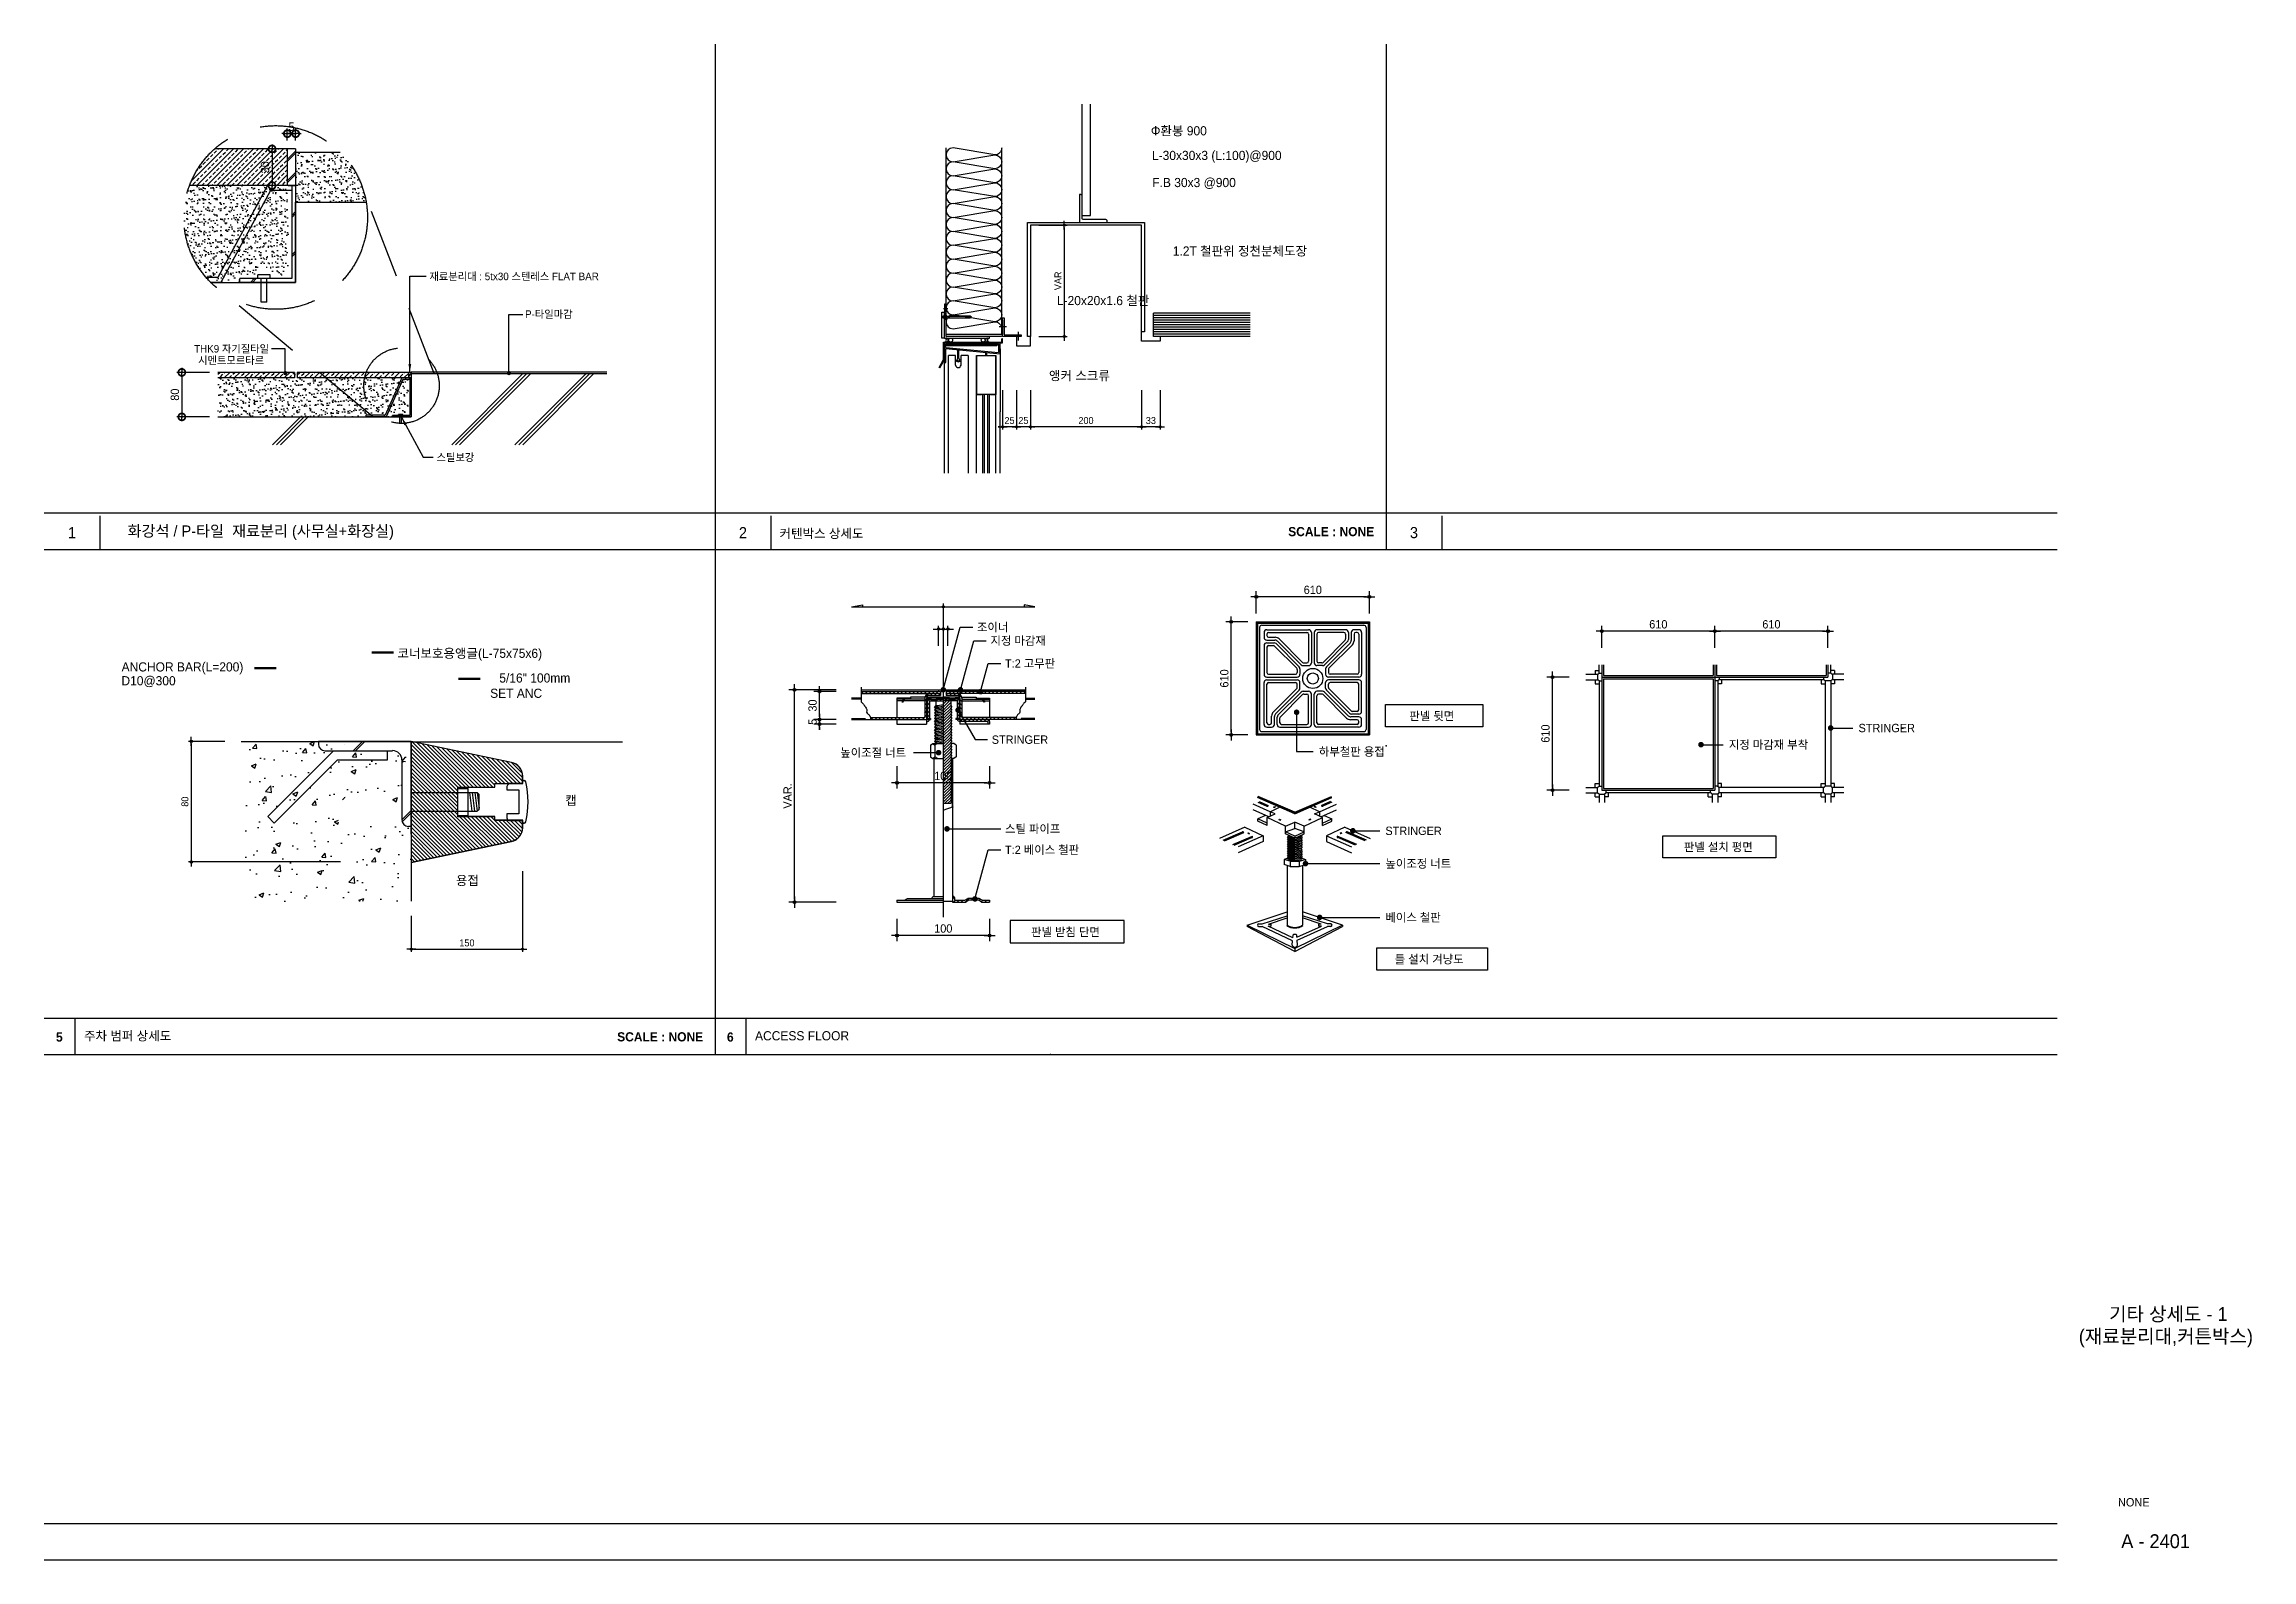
# Model space of a CAD drawing. Header units: millimetres. Extents: x 34525733 to 34529703, y -18666059 to -18663334.
import ezdxf
from ezdxf.enums import TextEntityAlignment as Align

# ---------------------------------------------------------------- set-up
doc = ezdxf.new("R2010")
doc.units = ezdxf.units.MM
doc.header["$LTSCALE"] = 100
doc.header["$MEASUREMENT"] = 0
doc.linetypes.add('HIDDEN', pattern=[0.375, 0.25, -0.125])
doc.layers.get('DEFPOINTS').update_dxf_attribs({"color": 124})
for name, color, linetype in [('3TEX', 3, 'Continuous'), ('4A.TEC FORM-TEXT', 3, 'Continuous'), ('4A.TEC TEXT 2', 3, 'Continuous'), ('5FIN', 5, 'Continuous'), ('7DIM', 9, 'Continuous'), ('9', 9, 'Continuous'), ('AA-XXXX-SDET', 7, 'Continuous'), ('D-1', 1, 'Continuous'), ('D-3', 3, 'Continuous'), ('D-7', 7, 'Continuous'), ('DETL', 9, 'Continuous'), ('DIM', 7, 'Continuous'), ('DIME', 1, 'Continuous'), ('DOOR', 4, 'Continuous'), ('ELEV', 7, 'Continuous'), ('FIN', 6, 'Continuous'), ('FINL', 5, 'Continuous'), ('HAT', 8, 'Continuous'), ('HIDL', 1, 'HIDDEN'), ('PART', 3, 'Continuous'), ('SEC2', 7, 'Continuous'), ('SY', 1, 'Continuous'), ('TEX', 3, 'Continuous'), ('TEXT', 7, 'Continuous'), ('TXT', 3, 'Continuous')]:
    doc.layers.add(name, color=color, linetype=linetype)
doc.styles.add('1', font='')
doc.styles.add('나눔고딕', font='')
doc.styles.add('돋움', font='')
doc.styles.get('1').set_extended_font_data('Dotum')
doc.styles.get('나눔고딕').set_extended_font_data('Dotum')
doc.styles.get('돋움').set_extended_font_data('Dotum')
doc.dimstyles.new('DIM(3)', dxfattribs={"dimscale": 5, "dimtxt": 3, "dimasz": 1, "dimexe": 2, "dimexo": 3, "dimgap": 1, "dimtad": 1, "dimdec": 0, "dimzin": 0, "dimdsep": 46, "dimlunit": 6, "dimtxsty": '돋움', "dimblk1": 'DIMDOT', "dimblk2": 'DIMDOT', "dimsah": 1, "dimcen": 2.5, "dimclrd": 1, "dimclre": 1, "dimazin": 0, "dimtfac": 1, "dimtdec": 0, "dimtix": 1, "dimtmove": 2, "dimatfit": 2, "dimldrblk": 'DIMDOT', "dimfxl": 0, "dimtolj": 1, "dimtzin": 0, "dimarcsym": 0})
doc.dimstyles.new('DIM1', dxfattribs={"dimtxt": 3.5, "dimasz": 0.8, "dimexe": 1, "dimexo": 3, "dimgap": 1, "dimtad": 1, "dimdec": 0, "dimzin": 1, "dimlunit": 6, "dimtxsty": '나눔고딕', "dimblk": 'DIMDOT', "dimcen": 1, "dimclrd": 256, "dimclre": 256, "dimclrt": 3, "dimadec": 0, "dimazin": 0, "dimtfac": 1, "dimtdec": 0, "dimtix": 1, "dimtmove": 2, "dimatfit": 3, "dimldrblk": 'DIMDOT', "dimfxl": 0, "dimtolj": 1, "dimarcsym": 0})
doc.dimstyles.new('DIM5', dxfattribs={"dimscale": 5, "dimtxt": 2.5, "dimasz": 1, "dimexe": 2, "dimexo": 3, "dimgap": 1, "dimtad": 1, "dimdec": 0, "dimdsep": 46, "dimtxsty": '돋움', "dimblk": 'Arrow_Dot', "dimcen": 1, "dimclrd": 7, "dimclre": 7, "dimclrt": 3, "dimadec": 1, "dimazin": 0, "dimtfac": 1, "dimtdec": 0, "dimtix": 1, "dimtmove": 2, "dimatfit": 3, "dimldrblk": 'Arrow-V', "dimfxl": 0, "dimtolj": 1, "dimtzin": 0, "dimarcsym": 0})
doc.dimstyles.new('DIM5d', dxfattribs={"dimscale": 5, "dimtxt": 2.5, "dimasz": 1, "dimexe": 2, "dimexo": 3, "dimgap": 1, "dimtad": 1, "dimdec": 0, "dimdsep": 46, "dimtxsty": '돋움', "dimblk": 'DOT', "dimcen": 1, "dimclrd": 7, "dimclre": 7, "dimclrt": 3, "dimadec": 1, "dimazin": 0, "dimtfac": 1, "dimtdec": 0, "dimtix": 1, "dimtmove": 2, "dimatfit": 3, "dimldrblk": 'Arrow-D', "dimfxl": 0, "dimtolj": 1, "dimtzin": 0, "dimarcsym": 0})
doc.dimstyles.new('JLDD-50', dxfattribs={"dimscale": 5, "dimtxt": 3, "dimasz": 1, "dimexe": 1.8, "dimexo": 3, "dimgap": 1, "dimtad": 1, "dimdec": 0, "dimdsep": 46, "dimtxsty": '돋움', "dimblk": 'JLD-DOT', "dimcen": 2.5, "dimdle": 1.5, "dimclrd": 7, "dimclre": 7, "dimclrt": 3, "dimazin": 0, "dimtfac": 1, "dimtdec": 0, "dimtix": 1, "dimtmove": 2, "dimatfit": 3, "dimfxl": 0, "dimtolj": 1, "dimtzin": 0, "dimarcsym": 0})
pattern_1 = [(45, (34523371.675, -18669600.682), (-8.980256, 8.980256), []), (45, (34523380.656, -18669600.682), (-8.980256, 8.980256), [6.35, -3.175])]
pattern_2 = [(37.5, (34529384.153, -18670707.438), (-0.48001, 14.682397), [0, -11.5824, 0, -12.954, 0, -12.3825]), (7.5, (34529384.153, -18670707.438), (13.4857, 21.504753), [0, -6.2484, 0, -10.4394, 0, -4.0005]), (327.5, (34529374.78, -18670707.438), (23.729771, 0.043116), [0, -3.81, 0, -13.716, 0, -17.907]), (317.5, (34529374.78, -18670707.438), (22.906694, 6.68788), [0, -1.905, 0, -8.9916, 0, -10.287])]

msp = doc.modelspace()

# ---------------------------------------------------------------- texts
at = {"layer": '3TEX', "linetype": 'Continuous', "style": '1'}
for s, p in [('Φ환봉 900', (34527723.3, -18663497.9)), ('L-30x30x3 (L:100)@900', (34527725.3, -18663542.2)), ('F.B 30x3 @900', (34527725.8, -18663590.9)), ('1.2T 철판위 정천분체도장', (34527762.7, -18663714)), ('L-20x20x1.6 철판', (34527554.3, -18663803.1)), ('앵커 스크류', (34527540.1, -18663938.1))]:
    msp.add_text(s, height=16.5, dxfattribs=at).set_placement(p)
for s, p in [('커텐박스 상세도', (34527055.5, -18664226.8)), ('주차 범퍼 상세도', (34525804.8, -18665130.1)), ('ACCESS FLOOR', (34527011.5, -18665129.9))]:
    msp.add_text(s, height=16.5, dxfattribs=at).set_placement(p, align=Align.BOTTOM_LEFT)
for s, p in [('ANCHOR BAR(L=200)', (34525872.4, -18664453.5)), ('코너보호용앵글(L-75x75x6)', (34526368.4, -18664429)), ('D10@300', (34525872.1, -18664478.4))]:
    msp.add_text(s, height=16.5, dxfattribs=at).set_placement(p, align=Align.MIDDLE_LEFT)
for s, p in [('SET ANC', (34526628.7, -18664500.9)), ('5/16" 100mm', (34526679.3, -18664473.4)), ('캡', (34526690.9, -18664693.5)), ('용접', (34526515, -18664837.5))]:
    msp.add_text(s, height=16.5, dxfattribs=at).set_placement(p, align=Align.MIDDLE_RIGHT)
at = {"layer": '3TEX', "linetype": 'Continuous', "char_height": 16.5, "attachment_point": 5, "style": '1'}
for s, insert, width in [('{\\fGulim|b1|i0|c129|p50;SCALE : NONE}', (34528047.6, -18664210.4), 201.568), ('{\\fGulim|b1|i0|c129|p50;5}', (34525760.4, -18665119), 36), ('{\\fGulim|b1|i0|c129|p50;SCALE : NONE}', (34526840.9, -18665118.7), 201.568), ('{\\fGulim|b1|i0|c129|p50;6}', (34526967, -18665119), 36)]:
    msp.add_mtext(s, dxfattribs=dict(at, insert=insert, width=width))
at = {"layer": '4A.TEC FORM-TEXT', "style": '돋움'}
msp.add_text('A - 2401', height=25, dxfattribs=at).set_placement((34529530.1, -18666037.9), align=Align.CENTER)
at = {"layer": '4A.TEC TEXT 2', "style": '나눔고딕'}
for s, height, p in [('기타 상세도 - 1', 25, (34529553.1, -18665629.5)), ('(재료분리대,커튼박스) ', 25, (34529553.1, -18665669.5)), ('NONE', 15, (34529490.9, -18665962.9))]:
    msp.add_text(s, height=height, dxfattribs=at).set_placement(p, align=Align.CENTER)
at = {"layer": 'TEX', "style": '돋움'}
for s, p in [('조이너', (34527410.6, -18664382.3)), ('지정 마감재', (34527434.9, -18664406.4)), ('T:2 고무판', (34527461, -18664447.4)), ('STRINGER', (34527437.2, -18664584.3)), ('스틸 파이프', (34527461, -18664744.7)), ('T:2 베이스 철판', (34527461, -18664782.4))]:
    msp.add_text(s, height=15, dxfattribs=at).set_placement(p, align=Align.MIDDLE_LEFT)
for s, p in [('판넬 뒷면', (34528228.5, -18664541.4)), ('판넬 설치 평면', (34528743.7, -18664777)), ('판넬 받침 단면', (34527569.7, -18664929.6)), ('틀 설치 겨냥도', (34528223.8, -18664978.8))]:
    msp.add_text(s, height=15, dxfattribs=at).set_placement(p, align=Align.MIDDLE)
for s, p in [('STRINGER', (34528995.9, -18664570.9)), ('높이조절 너트', (34527164.8, -18664615.2)), ('하부철판 용접', (34528025.4, -18664613.4)), ('지정 마감재 부착', (34528762.7, -18664600.9)), ('STRINGER', (34528145, -18664755.7)), ('높이조정 너트', (34528145, -18664814.7)), ('베이스 철판', (34528145, -18664911.5))]:
    msp.add_text(s, height=15, dxfattribs=at).set_placement(p)
at = {"layer": 'TEXT', "color": 3, "style": '돋움'}
for s, p in [('재료분리대 : 5tx30 스텐레스 FLAT BAR', (34526426, -18663751.5)), ('스틸보강', (34526438.8, -18664076.8))]:
    msp.add_text(s, height=13.5, dxfattribs=at).set_placement(p, align=Align.MIDDLE_LEFT)
for s, insert, char_height, attachment_point in [('P-타일마감', (34526597.9, -18663812.5), 13.5, 1), ('{\\fDotum|b0|i0|c129|p50;THK9 자기질타일}', (34526137.5, -18663874.8), 13.5, 3), ('시멘트모르타르', (34526010, -18663895.5), 13.5, 1), ('1', (34525783.1, -18664212.2), 20, 5), ('화강석 / P-타일  재료분리 (사무실+화장실)', (34525883.1, -18664212.2), 20, 4), ('2', (34526989.8, -18664212.2), 20, 5), ('3', (34528196.4, -18664212.2), 20, 5)]:
    msp.add_mtext(s, dxfattribs=dict(at, insert=insert, char_height=char_height, attachment_point=attachment_point))

# ---------------------------------------------------------------- blocks, each defined once
blk = doc.blocks.new('*X8')
at = {"color": 0}
for p, q in [((5252, 10980), (5477, 11205)), ((5263, 11033), (5435, 11205)), ((5274, 11087), (5389, 11201)), ((5899, 11117), (5986, 11205)), ((5899, 11160), (5944, 11205)), ((5899, 11202), (5902, 11205)), ((5899, 11075), (6022, 11198)), ((5185, 10658), (5499, 10972)), ((5196, 10712), (5499, 11014)), ((5207, 10765), (5499, 11057)), ((5219, 10819), (5499, 11099)), ((5230, 10873), (5499, 11142)), ((5241, 10926), (5499, 11184)), ((5859, 10823), (6124, 11087)), ((5859, 10781), (6131, 11052)), ((5859, 10738), (6138, 11017)), ((5859, 10696), (6145, 10982)), ((5899, 11033), (6052, 11185)), ((5899, 10990), (6076, 11167)), ((5899, 10948), (6097, 11145)), ((5899, 10905), (6113, 11119)), ((5118, 10337), (5539, 10757)), ((5129, 10390), (5539, 10800)), ((5140, 10444), (5539, 10842)), ((5152, 10497), (5539, 10885)), ((5163, 10551), (5517, 10905)), ((5174, 10605), (5499, 10930)), ((5380, 10005), (6182, 10807)), ((5423, 10005), (6189, 10771)), ((5465, 10005), (6197, 10736)), ((5859, 10653), (6153, 10947)), ((5859, 10611), (6160, 10912)), ((5859, 10865), (5899, 10905)), ((5859, 10568), (6167, 10877)), ((5859, 10526), (6175, 10842)), ((5051, 10015), (5541, 10505)), ((5062, 10069), (5539, 10545)), ((5074, 10122), (5539, 10588)), ((5083, 10005), (5583, 10505)), ((5085, 10176), (5539, 10630)), ((5096, 10229), (5539, 10673)), ((5107, 10283), (5539, 10715)), ((5126, 10005), (5626, 10505)), ((5168, 10005), (5668, 10505)), ((5211, 10005), (5711, 10505)), ((5253, 10005), (5753, 10505)), ((5296, 10005), (5796, 10505)), ((5338, 10005), (5838, 10505)), ((5508, 10005), (6204, 10701)), ((5550, 10005), (6211, 10666)), ((5593, 10005), (6219, 10631)), ((5635, 10005), (6226, 10596)), ((5677, 10005), (6233, 10561)), ((5720, 10005), (6241, 10526)), ((5762, 10005), (6248, 10491)), ((5805, 10005), (6255, 10455)), ((5847, 10005), (6263, 10420)), ((5890, 10005), (6270, 10385)), ((5932, 10005), (6277, 10350)), ((5974, 10005), (6284, 10315)), ((6017, 10005), (6292, 10280)), ((6059, 10005), (6299, 10245)), ((6102, 10005), (6306, 10210)), ((6144, 10005), (6314, 10175)), ((6187, 10005), (6321, 10139)), ((6229, 10005), (6328, 10104)), ((6271, 10005), (6336, 10069)), ((6314, 10005), (6343, 10034))]:
    blk.add_line(p, q, dxfattribs=at)
blk = doc.blocks.new('DIMDOT')
blk.add_line((-2, 0), (2, 0))
blk.add_circle((0, 0), 0.5)
blk = doc.blocks.new('*D9')
at = {"layer": '7DIM', "lineweight": -2}
for p, q in [((34526593.4, -18664820.7), (34526593.4, -18664966)), ((34526393.4, -18664900.8), (34526393.4, -18664966)), ((34526397.4, -18664961), (34526589.4, -18664961))]:
    blk.add_line(p, q, dxfattribs=at)
at = {"layer": 'DEFPOINTS', "color": 0}
for p in [(34526593.4, -18664805.7), (34526393.4, -18664885.8), (34526593.4, -18664961)]:
    blk.add_point(p, dxfattribs=at)
at = {"layer": '7DIM', "lineweight": -2, "xscale": 4, "yscale": 4, "zscale": 4, "rotation": 180}
blk.add_blockref('DIMDOT', (34526393.4, -18664961), dxfattribs=at)
at = {"layer": '7DIM', "lineweight": -2, "xscale": 4, "yscale": 4, "zscale": 4}
blk.add_blockref('DIMDOT', (34526593.4, -18664961), dxfattribs=at)
at = {"layer": '7DIM', "color": 3, "insert": (34526493.4, -18664949.8), "char_height": 12.5, "attachment_point": 5, "style": '나눔고딕'}
blk.add_mtext('\\A1;150', dxfattribs=at)
blk = doc.blocks.new('*D10')
at = {"layer": '7DIM', "lineweight": -2}
for p, q in [((34526057.8, -18664587.5), (34525992.6, -18664587.5)), ((34525997.6, -18664591.5), (34525997.6, -18664800.2)), ((34526266.1, -18664804.2), (34525992.6, -18664804.2))]:
    blk.add_line(p, q, dxfattribs=at)
at = {"layer": 'DEFPOINTS', "color": 0}
for p in [(34526072.8, -18664587.5), (34525997.6, -18664804.2), (34526281.1, -18664804.2)]:
    blk.add_point(p, dxfattribs=at)
at = {"layer": '7DIM', "lineweight": -2, "xscale": 4, "yscale": 4, "zscale": 4}
for p, rotation in [((34525997.6, -18664587.5), 90), ((34525997.6, -18664804.2), 270)]:
    blk.add_blockref('DIMDOT', p, dxfattribs=dict(at, rotation=rotation))
at = {"layer": '7DIM', "color": 3, "insert": (34525986.3, -18664695.8), "char_height": 12.5, "attachment_point": 5, "rotation": 90, "style": '나눔고딕'}
blk.add_mtext('\\A1;80', dxfattribs=at)
blk = doc.blocks.new('*D11')
at = {"layer": '7DIM', "lineweight": -2}
for p, q in [((34527456.6, -18663956), (34527456.6, -18664026.9)), ((34527481.6, -18663956), (34527481.6, -18664026.9)), ((34527452.6, -18664021.9), (34527448.6, -18664021.9)), ((34527481.6, -18664021.9), (34527456.6, -18664021.9)), ((34527485.6, -18664021.9), (34527489.6, -18664021.9))]:
    blk.add_line(p, q, dxfattribs=at)
at = {"layer": 'DEFPOINTS', "color": 0}
for p in [(34527456.6, -18663941), (34527481.6, -18663941), (34527456.6, -18664021.9)]:
    blk.add_point(p, dxfattribs=at)
at = {"layer": '7DIM', "lineweight": -2, "xscale": 4, "yscale": 4, "zscale": 4}
for p, rotation in [((34527456.6, -18664021.9), 4.268862988438072e-08), ((34527481.6, -18664021.9), 180.0000000426886)]:
    blk.add_blockref('DIMDOT', p, dxfattribs=dict(at, rotation=rotation))
at = {"layer": '7DIM', "color": 3, "insert": (34527469.1, -18664010.6), "char_height": 12.5, "attachment_point": 5, "rotation": 0, "style": '나눔고딕'}
blk.add_mtext('\\A1;25', dxfattribs=at)
blk = doc.blocks.new('*D12')
at = {"layer": '7DIM', "lineweight": -2}
for p, q in [((34527481.6, -18663956), (34527481.6, -18664026.9)), ((34527506.6, -18663956), (34527506.6, -18664026.9)), ((34527477.6, -18664021.9), (34527473.6, -18664021.9)), ((34527506.6, -18664021.9), (34527481.6, -18664021.9)), ((34527510.6, -18664021.9), (34527514.6, -18664021.9))]:
    blk.add_line(p, q, dxfattribs=at)
at = {"layer": 'DEFPOINTS', "color": 0}
for p in [(34527481.6, -18663941), (34527506.6, -18663941), (34527481.6, -18664021.9)]:
    blk.add_point(p, dxfattribs=at)
at = {"layer": '7DIM', "lineweight": -2, "xscale": 4, "yscale": 4, "zscale": 4}
for p, rotation in [((34527481.6, -18664021.9), 3.415090390750457e-08), ((34527506.6, -18664021.9), 180.0000000341509)]:
    blk.add_blockref('DIMDOT', p, dxfattribs=dict(at, rotation=rotation))
at = {"layer": '7DIM', "color": 3, "insert": (34527494.1, -18664010.6), "char_height": 12.5, "attachment_point": 5, "rotation": 0, "style": '나눔고딕'}
blk.add_mtext('\\A1;25', dxfattribs=at)
blk = doc.blocks.new('*D13')
at = {"layer": '7DIM', "lineweight": -2}
for p, q in [((34527506.6, -18663956), (34527506.6, -18664026.9)), ((34527706.6, -18663956), (34527706.6, -18664026.9)), ((34527702.6, -18664021.9), (34527510.6, -18664021.9))]:
    blk.add_line(p, q, dxfattribs=at)
at = {"layer": 'DEFPOINTS', "color": 0}
for p in [(34527506.6, -18663941), (34527706.6, -18663941), (34527506.6, -18664021.9)]:
    blk.add_point(p, dxfattribs=at)
at = {"layer": '7DIM', "lineweight": -2, "xscale": 4, "yscale": 4, "zscale": 4}
for p, rotation in [((34527506.6, -18664021.9), 180.0000000362853), ((34527706.6, -18664021.9), 3.628538553619658e-08)]:
    blk.add_blockref('DIMDOT', p, dxfattribs=dict(at, rotation=rotation))
at = {"layer": '7DIM', "color": 3, "insert": (34527606.6, -18664010.6), "char_height": 12.5, "attachment_point": 5, "rotation": 0, "style": '나눔고딕'}
blk.add_mtext('\\A1;200', dxfattribs=at)
blk = doc.blocks.new('*D14')
at = {"layer": '7DIM', "lineweight": -2}
for p, q in [((34527706.6, -18663956), (34527706.6, -18664026.9)), ((34527739.9, -18663956), (34527739.9, -18664026.9)), ((34527735.9, -18664021.9), (34527710.6, -18664021.9))]:
    blk.add_line(p, q, dxfattribs=at)
at = {"layer": 'DEFPOINTS', "color": 0}
for p in [(34527706.6, -18663941), (34527739.9, -18663941), (34527706.6, -18664021.9)]:
    blk.add_point(p, dxfattribs=at)
at = {"layer": '7DIM', "lineweight": -2, "xscale": 4, "yscale": 4, "zscale": 4}
for p, rotation in [((34527706.6, -18664021.9), 180.0000000384198), ((34527739.9, -18664021.9), 3.841981407845922e-08)]:
    blk.add_blockref('DIMDOT', p, dxfattribs=dict(at, rotation=rotation))
at = {"layer": '7DIM', "color": 3, "insert": (34527723.3, -18664010.6), "char_height": 12.5, "attachment_point": 5, "rotation": 0, "style": '나눔고딕'}
blk.add_mtext('\\A1;33', dxfattribs=at)
blk = doc.blocks.new('*D15')
at = {"layer": '7DIM', "lineweight": -2}
for p, q in [((34527521.6, -18663659.4), (34527572.5, -18663659.4)), ((34527567.5, -18663663.4), (34527567.5, -18663855.4)), ((34527521.6, -18663859.4), (34527572.5, -18663859.4))]:
    blk.add_line(p, q, dxfattribs=at)
at = {"layer": 'DEFPOINTS', "color": 0}
for p in [(34527506.6, -18663659.4), (34527506.6, -18663859.4), (34527567.5, -18663859.4)]:
    blk.add_point(p, dxfattribs=at)
at = {"layer": '7DIM', "lineweight": -2, "xscale": 4, "yscale": 4, "zscale": 4}
for p, rotation in [((34527567.5, -18663659.4), 90.00000002988209), ((34527567.5, -18663859.4), 270.000000029882)]:
    blk.add_blockref('DIMDOT', p, dxfattribs=dict(at, rotation=rotation))
at = {"layer": '7DIM', "color": 3, "insert": (34527556.2, -18663759.4), "char_height": 12.5, "attachment_point": 5, "rotation": 90, "style": '나눔고딕'}
blk.add_mtext('\\A1;VAR', dxfattribs=at)
blk = doc.blocks.new('*D16')
at = {"layer": 'DEFPOINTS', "color": 0}
for p in [(34527912.9, -18664327.6), (34527912.9, -18664372.6), (34528116.2, -18664372.6)]:
    blk.add_point(p, dxfattribs=at)
at = {"layer": 'DIM', "color": 1, "lineweight": -2}
for p, q in [((34527912.9, -18664357.6), (34527912.9, -18664317.6)), ((34528111.2, -18664327.6), (34527917.9, -18664327.6)), ((34528116.2, -18664357.6), (34528116.2, -18664317.6))]:
    blk.add_line(p, q, dxfattribs=at)
at = {"layer": 'DIM', "color": 1, "lineweight": -2, "xscale": 5, "yscale": 5, "zscale": 5, "rotation": 180}
blk.add_blockref('DIMDOT', (34527912.9, -18664327.6), dxfattribs=at)
at = {"layer": 'DIM', "color": 1, "lineweight": -2, "xscale": 5, "yscale": 5, "zscale": 5}
blk.add_blockref('DIMDOT', (34528116.2, -18664327.6), dxfattribs=at)
at = {"layer": 'DIM', "color": 0, "insert": (34528014.5, -18664315.1), "char_height": 15, "attachment_point": 5, "style": '돋움'}
blk.add_mtext('\\A1;610', dxfattribs=at)
blk = doc.blocks.new('*D17')
at = {"layer": 'DEFPOINTS', "color": 0}
for p in [(34527867.9, -18664372.6), (34527912.9, -18664372.6), (34527912.9, -18664575.9)]:
    blk.add_point(p, dxfattribs=at)
at = {"layer": 'DIM', "color": 1, "lineweight": -2}
for p, q in [((34527897.9, -18664372.6), (34527857.9, -18664372.6)), ((34527867.9, -18664570.9), (34527867.9, -18664377.6)), ((34527897.9, -18664575.9), (34527857.9, -18664575.9))]:
    blk.add_line(p, q, dxfattribs=at)
at = {"layer": 'DIM', "color": 1, "lineweight": -2, "xscale": 5, "yscale": 5, "zscale": 5}
for p, rotation in [((34527867.9, -18664372.6), 90), ((34527867.9, -18664575.9), 270)]:
    blk.add_blockref('DIMDOT', p, dxfattribs=dict(at, rotation=rotation))
at = {"layer": 'DIM', "color": 0, "insert": (34527855.4, -18664474.3), "char_height": 15, "attachment_point": 5, "rotation": 90, "style": '돋움'}
blk.add_mtext('\\A1;610', dxfattribs=at)
blk = doc.blocks.new('*D18')
at = {"layer": 'DEFPOINTS', "color": 0}
for p in [(34528534.2, -18664389.5), (34528534.2, -18664434.5), (34528737.6, -18664434.5)]:
    blk.add_point(p, dxfattribs=at)
at = {"layer": 'DIM', "color": 1, "lineweight": -2}
for p, q in [((34528534.2, -18664419.5), (34528534.2, -18664379.5)), ((34528732.6, -18664389.5), (34528539.2, -18664389.5)), ((34528737.6, -18664419.5), (34528737.6, -18664379.5))]:
    blk.add_line(p, q, dxfattribs=at)
at = {"layer": 'DIM', "color": 1, "lineweight": -2, "xscale": 5, "yscale": 5, "zscale": 5, "rotation": 180}
blk.add_blockref('DIMDOT', (34528534.2, -18664389.5), dxfattribs=at)
at = {"layer": 'DIM', "color": 1, "lineweight": -2, "xscale": 5, "yscale": 5, "zscale": 5}
blk.add_blockref('DIMDOT', (34528737.6, -18664389.5), dxfattribs=at)
at = {"layer": 'DIM', "color": 0, "insert": (34528635.9, -18664377), "char_height": 15, "attachment_point": 5, "style": '돋움'}
blk.add_mtext('\\A1;610', dxfattribs=at)
blk = doc.blocks.new('*D19')
at = {"layer": 'DEFPOINTS', "color": 0}
for p in [(34528737.6, -18664389.5), (34528737.6, -18664434.5), (34528940.9, -18664434.5)]:
    blk.add_point(p, dxfattribs=at)
at = {"layer": 'DIM', "color": 1, "lineweight": -2}
for p, q in [((34528737.6, -18664419.5), (34528737.6, -18664379.5)), ((34528935.9, -18664389.5), (34528742.6, -18664389.5)), ((34528940.9, -18664419.5), (34528940.9, -18664379.5))]:
    blk.add_line(p, q, dxfattribs=at)
at = {"layer": 'DIM', "color": 1, "lineweight": -2, "xscale": 5, "yscale": 5, "zscale": 5, "rotation": 180}
blk.add_blockref('DIMDOT', (34528737.6, -18664389.5), dxfattribs=at)
at = {"layer": 'DIM', "color": 1, "lineweight": -2, "xscale": 5, "yscale": 5, "zscale": 5}
blk.add_blockref('DIMDOT', (34528940.9, -18664389.5), dxfattribs=at)
at = {"layer": 'DIM', "color": 0, "insert": (34528839.2, -18664377), "char_height": 15, "attachment_point": 5, "style": '돋움'}
blk.add_mtext('\\A1;610', dxfattribs=at)
blk = doc.blocks.new('*D20')
at = {"layer": 'DEFPOINTS', "color": 0}
for p in [(34528445.4, -18664471.8), (34528490.4, -18664471.8), (34528490.4, -18664675.1)]:
    blk.add_point(p, dxfattribs=at)
at = {"layer": 'DIM', "color": 1, "lineweight": -2}
for p, q in [((34528475.4, -18664471.8), (34528435.4, -18664471.8)), ((34528445.4, -18664670.1), (34528445.4, -18664476.8)), ((34528475.4, -18664675.1), (34528435.4, -18664675.1))]:
    blk.add_line(p, q, dxfattribs=at)
at = {"layer": 'DIM', "color": 1, "lineweight": -2, "xscale": 5, "yscale": 5, "zscale": 5}
for p, rotation in [((34528445.4, -18664471.8), 90), ((34528445.4, -18664675.1), 270)]:
    blk.add_blockref('DIMDOT', p, dxfattribs=dict(at, rotation=rotation))
at = {"layer": 'DIM', "color": 0, "insert": (34528432.9, -18664573.4), "char_height": 15, "attachment_point": 5, "rotation": 90, "style": '돋움'}
blk.add_mtext('\\A1;610', dxfattribs=at)
blk = doc.blocks.new('*D21')
at = {"layer": 'DEFPOINTS', "color": 0}
for p in [(34527266.7, -18664617.2), (34527433.3, -18664617.2), (34527266.7, -18664662.2)]:
    blk.add_point(p, dxfattribs=at)
at = {"layer": 'DIM', "color": 1, "lineweight": -2}
for p, q in [((34527266.7, -18664632.2), (34527266.7, -18664672.2)), ((34527433.3, -18664632.2), (34527433.3, -18664672.2)), ((34527428.3, -18664662.2), (34527271.7, -18664662.2))]:
    blk.add_line(p, q, dxfattribs=at)
at = {"layer": 'DIM', "color": 1, "lineweight": -2, "xscale": 5, "yscale": 5, "zscale": 5, "rotation": 180}
blk.add_blockref('DIMDOT', (34527266.7, -18664662.2), dxfattribs=at)
at = {"layer": 'DIM', "color": 1, "lineweight": -2, "xscale": 5, "yscale": 5, "zscale": 5}
blk.add_blockref('DIMDOT', (34527433.3, -18664662.2), dxfattribs=at)
at = {"layer": 'DIM', "color": 0, "insert": (34527350, -18664649.6), "char_height": 15, "attachment_point": 5, "style": '돋움'}
blk.add_mtext('\\A1;100', dxfattribs=at)
blk = doc.blocks.new('*D22')
at = {"layer": 'DEFPOINTS', "color": 0}
for p in [(34527266.7, -18664891.4), (34527433.3, -18664891.4), (34527266.7, -18664936.4)]:
    blk.add_point(p, dxfattribs=at)
at = {"layer": 'DIM', "color": 1, "lineweight": -2}
for p, q in [((34527266.7, -18664906.4), (34527266.7, -18664946.4)), ((34527433.3, -18664906.4), (34527433.3, -18664946.4)), ((34527428.3, -18664936.4), (34527271.7, -18664936.4))]:
    blk.add_line(p, q, dxfattribs=at)
at = {"layer": 'DIM', "color": 1, "lineweight": -2, "xscale": 5, "yscale": 5, "zscale": 5, "rotation": 180}
blk.add_blockref('DIMDOT', (34527266.7, -18664936.4), dxfattribs=at)
at = {"layer": 'DIM', "color": 1, "lineweight": -2, "xscale": 5, "yscale": 5, "zscale": 5}
blk.add_blockref('DIMDOT', (34527433.3, -18664936.4), dxfattribs=at)
at = {"layer": 'DIM', "color": 0, "insert": (34527350, -18664923.9), "char_height": 15, "attachment_point": 5, "style": '돋움'}
blk.add_mtext('\\A1;100', dxfattribs=at)
blk = doc.blocks.new('*D23')
at = {"layer": 'DEFPOINTS', "color": 0}
for p in [(34527127.5, -18664498), (34527172.5, -18664498), (34527172.5, -18664548)]:
    blk.add_point(p, dxfattribs=at)
at = {"layer": 'DIM', "color": 1, "lineweight": -2}
for p, q in [((34527157.5, -18664498), (34527117.5, -18664498)), ((34527127.5, -18664543), (34527127.5, -18664503)), ((34527157.5, -18664548), (34527117.5, -18664548))]:
    blk.add_line(p, q, dxfattribs=at)
at = {"layer": 'DIM', "color": 1, "lineweight": -2, "xscale": 5, "yscale": 5, "zscale": 5}
for p, rotation in [((34527127.5, -18664498), 90), ((34527127.5, -18664548), 270)]:
    blk.add_blockref('DIMDOT', p, dxfattribs=dict(at, rotation=rotation))
at = {"layer": 'DIM', "color": 0, "insert": (34527115, -18664523), "char_height": 15, "attachment_point": 5, "rotation": 90, "style": '돋움'}
blk.add_mtext('\\A1;30', dxfattribs=at)
blk = doc.blocks.new('*D24')
at = {"layer": 'DEFPOINTS', "color": 0}
for p in [(34527082.5, -18664494.7), (34527172.5, -18664494.7), (34527172.5, -18664876.4)]:
    blk.add_point(p, dxfattribs=at)
at = {"layer": 'DIM', "color": 1, "lineweight": -2}
for p, q in [((34527157.5, -18664494.7), (34527072.5, -18664494.7)), ((34527082.5, -18664871.4), (34527082.5, -18664499.7)), ((34527157.5, -18664876.4), (34527072.5, -18664876.4))]:
    blk.add_line(p, q, dxfattribs=at)
at = {"layer": 'DIM', "color": 1, "lineweight": -2, "xscale": 5, "yscale": 5, "zscale": 5}
for p, rotation in [((34527082.5, -18664494.7), 90), ((34527082.5, -18664876.4), 270)]:
    blk.add_blockref('DIMDOT', p, dxfattribs=dict(at, rotation=rotation))
at = {"layer": 'DIM', "color": 0, "insert": (34527070, -18664685.5), "char_height": 15, "attachment_point": 5, "rotation": 90, "style": '돋움'}
blk.add_mtext('\\A1;VAR.', dxfattribs=at)
blk = doc.blocks.new('*D25')
at = {"layer": 'DEFPOINTS', "color": 0}
for p in [(34527127.5, -18664548), (34527172.5, -18664548), (34527172.5, -18664556.4)]:
    blk.add_point(p, dxfattribs=at)
at = {"layer": 'DIM', "color": 1, "lineweight": -2}
for p, q in [((34527157.5, -18664548), (34527117.5, -18664548)), ((34527157.5, -18664556.4), (34527117.5, -18664556.4)), ((34527127.5, -18664543), (34527127.5, -18664538)), ((34527127.5, -18664556.4), (34527127.5, -18664548)), ((34527127.5, -18664561.4), (34527127.5, -18664566.4))]:
    blk.add_line(p, q, dxfattribs=at)
at = {"layer": 'DIM', "color": 1, "lineweight": -2, "xscale": 5, "yscale": 5, "zscale": 5}
for p, rotation in [((34527127.5, -18664548), 270), ((34527127.5, -18664556.4), 90)]:
    blk.add_blockref('DIMDOT', p, dxfattribs=dict(at, rotation=rotation))
at = {"layer": 'DIM', "color": 0, "insert": (34527115, -18664552.2), "char_height": 15, "attachment_point": 5, "rotation": 90, "style": '돋움'}
blk.add_mtext('\\A1;5', dxfattribs=at)
blk = doc.blocks.new('_DOTSMALL')
at = {"color": 0, "linetype": 'ByBlock', "const_width": 0.5}
blk.add_lwpolyline([(-0.0625, 0, 1), (0.0625, 0, 1)], format="xyb", close=True, dxfattribs=at)
blk = doc.blocks.new('JLD-DOT')
at = {"color": 7, "ltscale": 10}
for p, q in [((-1.59375, 0), (0.3125, 0)), ((1.59375, 0), (-0.3125, 0))]:
    blk.add_line(p, q, dxfattribs=at)
at = {"color": 7, "ltscale": 10, "extrusion": (0, 0, -1), "xscale": 5, "yscale": 5, "zscale": -5, "rotation": 180}
blk.add_blockref('_DOTSMALL', (0, 0), dxfattribs=at)
at = {"color": 7, "ltscale": 10, "xscale": 5, "yscale": 5, "zscale": 5, "rotation": 180}
blk.add_blockref('_DOTSMALL', (0, 0), dxfattribs=at)
blk = doc.blocks.new('*D26')
at = {"layer": 'D-7', "color": 7, "lineweight": -2, "ltscale": 0.8}
for p, q in [((34526030.7, -18663924), (34525971.7, -18663924)), ((34525980.7, -18663929), (34525980.7, -18663999)), ((34526030.7, -18664004), (34525971.7, -18664004))]:
    blk.add_line(p, q, dxfattribs=at)
at = {"layer": 'DEFPOINTS', "color": 0}
for p in [(34526045.7, -18663924), (34525980.7, -18664004), (34526045.7, -18664004)]:
    blk.add_point(p, dxfattribs=at)
at = {"layer": 'D-7', "color": 7, "lineweight": -2, "xscale": 5, "yscale": 5, "zscale": 5}
for p, rotation in [((34525980.7, -18663924), 90), ((34525980.7, -18664004), 270)]:
    blk.add_blockref('JLD-DOT', p, dxfattribs=dict(at, rotation=rotation))
at = {"layer": 'D-7', "color": 3, "insert": (34525968.2, -18663964), "char_height": 15, "attachment_point": 5, "rotation": 90, "style": '돋움'}
blk.add_mtext('\\A1;80', dxfattribs=at)
blk = doc.blocks.new('*D27')
at = {"layer": 'D-7', "color": 7, "lineweight": -2, "ltscale": 0.8}
for p, q in [((34526165.4, -18663494.8), (34526160.4, -18663494.8)), ((34526170.4, -18663507.2), (34526170.4, -18663485.8)), ((34526170.4, -18663494.8), (34526185.4, -18663494.8)), ((34526185.4, -18663507.2), (34526185.4, -18663485.8)), ((34526190.4, -18663494.8), (34526195.4, -18663494.8))]:
    blk.add_line(p, q, dxfattribs=at)
at = {"layer": 'DEFPOINTS', "color": 0}
for p in [(34526185.4, -18663494.8), (34526170.4, -18663522.2), (34526185.4, -18663522.2)]:
    blk.add_point(p, dxfattribs=at)
at = {"layer": 'D-7', "color": 7, "lineweight": -2, "xscale": 5, "yscale": 5, "zscale": 5}
blk.add_blockref('JLD-DOT', (34526170.4, -18663494.8), dxfattribs=at)
at = {"layer": 'D-7', "color": 7, "lineweight": -2, "xscale": 5, "yscale": 5, "zscale": 5, "rotation": 180}
blk.add_blockref('JLD-DOT', (34526185.4, -18663494.8), dxfattribs=at)
at = {"layer": 'D-7', "color": 3, "insert": (34526177.9, -18663482.3), "char_height": 15, "attachment_point": 5, "style": '돋움'}
blk.add_mtext('\\A1;5', dxfattribs=at)
blk = doc.blocks.new('*D28')
at = {"layer": 'D-7', "color": 7, "lineweight": -2, "ltscale": 0.8}
for p, q in [((34526155.4, -18663522.2), (34526133.9, -18663522.2)), ((34526142.9, -18663527.2), (34526142.9, -18663583.2)), ((34526155.4, -18663588.2), (34526133.9, -18663588.2))]:
    blk.add_line(p, q, dxfattribs=at)
at = {"layer": 'DEFPOINTS', "color": 0}
for p in [(34526170.4, -18663522.2), (34526142.9, -18663588.2), (34526170.4, -18663588.2)]:
    blk.add_point(p, dxfattribs=at)
at = {"layer": 'D-7', "color": 7, "lineweight": -2, "xscale": 5, "yscale": 5, "zscale": 5}
for p, rotation in [((34526142.9, -18663522.2), 90), ((34526142.9, -18663588.2), 270)]:
    blk.add_blockref('JLD-DOT', p, dxfattribs=dict(at, rotation=rotation))
at = {"layer": 'D-7', "color": 3, "insert": (34526130.4, -18663555.2), "char_height": 15, "attachment_point": 5, "rotation": 90, "style": '돋움'}
blk.add_mtext('\\A1;30', dxfattribs=at)
blk = doc.blocks.new('Arrow-V')
at = {"color": 0}
blk.add_solid([(-3, 0.5), (0, 0), (-3, -0.5)], dxfattribs=at)
blk = doc.blocks.new('Arrow_Dot')
at = {"color": 0, "linetype": 'ByBlock', "lineweight": -2}
for q in [(-1, 0), (2, 0)]:
    blk.add_line((0, 0), q, dxfattribs=at)
at = {"color": 0, "linetype": 'ByBlock', "const_width": 0.5}
blk.add_lwpolyline([(-0.25, 0, 1), (0.25, 0, 1)], format="xyb", close=True, dxfattribs=at)
blk = doc.blocks.new('_Dot')
at = {"color": 0, "linetype": 'ByBlock', "lineweight": -2}
blk.add_line((-0.5, 0), (-1, 0), dxfattribs=at)
at = {"color": 0, "linetype": 'ByBlock', "const_width": 0.5}
blk.add_lwpolyline([(-0.25, 0, 1), (0.25, 0, 1)], format="xyb", close=True, dxfattribs=at)
blk = doc.blocks.new('Arrow-D')
at = {"color": 0, "xscale": 1.5, "yscale": 1.5, "zscale": 1.5}
blk.add_blockref('_Dot', (0, 0), dxfattribs=at)

# ---------------------------------------------------------------- dimensions: what is measured, and where the dimension line sits
at = {"layer": '7DIM'}
for p1, p2, distance, text, picture, middle in [((34527506.6, -18663659.4), (34527506.6, -18663859.4), 60.9, 'VAR', '*D15', (34527556.2, -18663759.4)), ((34527481.6, -18663941), (34527456.6, -18663941), 80.9, '25', '*D11', (34527469.1, -18664010.6)), ((34527506.6, -18663941), (34527481.6, -18663941), 80.9, '25', '*D12', (34527494.1, -18664010.6)), ((34527739.9, -18663941), (34527706.6, -18663941), 80.9, '33', '*D14', (34527723.3, -18664010.6))]:
    dim = msp.add_aligned_dim(p1=p1, p2=p2, distance=distance, text=text, dimstyle='DIM1', override={"dimscale": 5, "dimtxt": 2.5}, dxfattribs=at)
    dim.commit()
    dim.dimension.update_dxf_attribs({"geometry": picture, "text_midpoint": middle})
dim = msp.add_aligned_dim(p1=(34527706.6, -18663941), p2=(34527506.6, -18663941), distance=80.9, dimstyle='DIM1', override={"dimscale": 5, "dimtxt": 2.5}, dxfattribs=at)
dim.commit()
dim.dimension.update_dxf_attribs({"geometry": '*D13', "text_midpoint": (34527606.6, -18664010.6)})
dim = msp.add_linear_dim(base=(34525997.6, -18664804.2), p1=(34526072.8, -18664587.5), p2=(34526281.1, -18664804.2), angle=270, text='80', dimstyle='DIM1', override={"dimscale": 5, "dimtxt": 2.5}, dxfattribs=at)
dim.commit()
dim.dimension.update_dxf_attribs({"geometry": '*D10', "text_midpoint": (34525986.3, -18664695.8)})
dim = msp.add_linear_dim(base=(34526593.4, -18664961), p1=(34526393.4, -18664885.8), p2=(34526593.4, -18664805.7), text='150', dimstyle='DIM1', override={"dimscale": 5, "dimtxt": 2.5}, dxfattribs=at)
dim.commit()
dim.dimension.update_dxf_attribs({"geometry": '*D9', "text_midpoint": (34526493.4, -18664949.8)})
at = {"layer": 'D-7', "color": 0, "ltscale": 0.8}
dim = msp.add_linear_dim(base=(34526185.4, -18663494.8), p1=(34526170.4, -18663522.2), p2=(34526185.4, -18663522.2), text='5', dimstyle='JLDD-50', dxfattribs=at)
dim.commit()
dim.dimension.update_dxf_attribs({"geometry": '*D27', "text_midpoint": (34526177.9, -18663482.3)})
dim = msp.add_linear_dim(base=(34526142.9, -18663588.2), p1=(34526170.4, -18663522.2), p2=(34526170.4, -18663588.2), angle=90, text='30', dimstyle='JLDD-50', dxfattribs=at)
dim.commit()
dim.dimension.update_dxf_attribs({"geometry": '*D28', "text_midpoint": (34526130.4, -18663555.2)})
at = {"layer": 'D-7', "ltscale": 0.8}
dim = msp.add_linear_dim(base=(34525980.7, -18664004), p1=(34526045.7, -18663924), p2=(34526045.7, -18664004), angle=90, dimstyle='JLDD-50', dxfattribs=at)
dim.commit()
dim.dimension.update_dxf_attribs({"geometry": '*D26', "text_midpoint": (34525968.2, -18663964)})
at = {"layer": 'DIM'}
for base, p1, p2, angle, text, picture, middle in [((34527912.9, -18664327.6), (34528116.2, -18664372.6), (34527912.9, -18664372.6), 180, '610', '*D16', (34528014.5, -18664315.1)), ((34527867.9, -18664372.6), (34527912.9, -18664575.9), (34527912.9, -18664372.6), 90, '610', '*D17', (34527855.4, -18664474.3)), ((34528534.2, -18664389.5), (34528737.6, -18664434.5), (34528534.2, -18664434.5), 180, '610', '*D18', (34528635.9, -18664377)), ((34528737.6, -18664389.5), (34528940.9, -18664434.5), (34528737.6, -18664434.5), 180, '610', '*D19', (34528839.2, -18664377)), ((34527082.5, -18664494.7), (34527172.5, -18664876.4), (34527172.5, -18664494.7), 90, 'VAR.', '*D24', (34527070, -18664685.5)), ((34527127.5, -18664498), (34527172.5, -18664548), (34527172.5, -18664498), 90, '30', '*D23', (34527115, -18664523)), ((34528445.4, -18664471.8), (34528490.4, -18664675.1), (34528490.4, -18664471.8), 90, '610', '*D20', (34528432.9, -18664573.4)), ((34527127.5, -18664548), (34527172.5, -18664556.4), (34527172.5, -18664548), 90, '5', '*D25', (34527115, -18664552.2)), ((34527266.7, -18664662.2), (34527433.3, -18664617.2), (34527266.7, -18664617.2), 180, '100', '*D21', (34527350, -18664649.6)), ((34527266.7, -18664936.4), (34527433.3, -18664891.4), (34527266.7, -18664891.4), 180, '100', '*D22', (34527350, -18664923.9))]:
    dim = msp.add_linear_dim(base=base, p1=p1, p2=p2, angle=angle, text=text, dimstyle='DIM(3)', dxfattribs=at)
    dim.commit()
    dim.dimension.update_dxf_attribs({"geometry": picture, "text_midpoint": middle})

# ---------------------------------------------------------------- hatches: boundary and pattern name
at = {"layer": 'DETL'}
h = msp.add_hatch(dxfattribs=at)
h.set_pattern_fill('AR-CONC', color=9, scale=12.5, style=0)
h.set_pattern_definition([(50, (34503959.19, -18697074.224), (89.65752, -7.84402), [9.375, -103.125]), (355, (34503959.19, -18697074.22), (-17.34392, 94.02402), [7.5, -82.5]), (100.4514, (34503966.66, -18697074.88), (72.31367, 86.17994), [7.96752, -87.64276]), (46.1842, (34503959.19, -18697049.22), (133.40513, -20.68988), [14.0625, -154.6875]), (96.6356, (34503970.31, -18697050.95), (116.83284, 121.76473), [11.9513, -131.46412]), (351.1842, (34503959.19, -18697049.22), (116.83274, 121.76483), [11.25, -123.75]), (21, (34503971.69, -18697055.474), (74.61338, -50.32736), [9.375, -103.125]), (326, (34503971.69, -18697055.47), (30.41442, 90.64376), [7.5, -82.5]), (71.4514, (34503977.91, -18697059.67), (105.02783, 40.31631), [7.96752, -87.64276]), (37.5, (34503959.19, -18697074.224), (1.519982, 41.611732), [0, -81.5, 0, -83.75, 0, -82.8125]), (7.5, (34503959.19, -18697074.224), (32.88369, 49.301464), [0, -47.75, 0, -79.625, 0, -31.5625]), (327.5, (34503931.316, -18697074.224), (66.727805, -2.81936), [0, -31.25, 0, -97.5, 0, -129.375]), (317.5, (34503918.816, -18697074.224), (72.89827, 12.51312), [0, -40.625, 0, -64.75, 0, -91.875])])
h.paths.add_polyline_path([(34526393.1, -18664874.5), (34526393.1, -18664839.2), (34526393.1, -18664737.5), (34526383.1, -18664737.5), (34526383.1, -18664730.1), (34526362.7, -18664730.1), (34526272.7, -18664738.1), (34526272.7, -18664734), (34526262.7, -18664734), (34526262.7, -18664692.7), (34526272.7, -18664692.7), (34526272.7, -18664688.6), (34526362.7, -18664696.6), (34526383.1, -18664696.6), (34526383.1, -18664597.5), (34526243.1, -18664597.5), (34526243.1, -18664587.5), (34526087.6, -18664587.5), (34526087.6, -18664874.5)])
h.paths.add_polyline_path([(34526175.3, -18664655.8), (34526292.3, -18664655.8), (34526292.3, -18664635.4), (34526175.3, -18664635.4)], flags=24)
at = {"layer": 'HAT', "ltscale": 0.8}
h = msp.add_hatch(dxfattribs=at)
h.set_pattern_fill('ANSI33', color=256, scale=2, style=0)
h.set_pattern_definition(pattern_1)
h.paths.add_polyline_path([(34526170.4, -18663522.2), (34526039.7, -18663522.2, 0.12288), (34525994.6, -18663588.2), (34526170.4, -18663588.2)])
h.paths.add_polyline_path([(34526119.1, -18663568.3), (34526119.1, -18663542.1), (34526141.6, -18663542.1), (34526141.6, -18663568.3)], flags=24)
at = {"layer": 'HAT'}
h = msp.add_hatch(dxfattribs=at)
h.set_pattern_fill('AR-SAND', color=8, scale=0.3, style=0)
h.set_pattern_definition([(37.5, (34523371.675, -18669600.682), (-0.48001, 14.682397), [0, -11.5824, 0, -12.954, 0, -12.3825]), (7.5, (34523371.675, -18669600.682), (13.4857, 21.504753), [0, -6.2484, 0, -10.4394, 0, -4.0005]), (327.5, (34523362.303, -18669600.682), (23.72977, 0.043116), [0, -3.81, 0, -13.716, 0, -17.907]), (317.5, (34523362.303, -18669600.682), (22.906694, 6.68788), [0, -1.905, 0, -8.9916, 0, -10.287])])
h.paths.add_polyline_path([(34526185.4, -18663528.2), (34526265.5, -18663528.2, -0.157354), (34526312.2, -18663618.2), (34526185.4, -18663618.2), (34526185.4, -18663588.2)])
h = msp.add_hatch(dxfattribs=at)
h.set_pattern_fill('AR-SAND', color=8, scale=0.3, style=0)
h.set_pattern_definition(pattern_2)
h.paths.add_polyline_path([(34526171.9, -18663588.2), (34526170.4, -18663588.2), (34525994.6, -18663588.2, 0.088945), (34525984.3, -18663645.5, 0.19872), (34526032.5, -18663762.2), (34526085, -18663762.2), (34526085, -18663748.7), (34526117.6, -18663748.7), (34526117.6, -18663735.2), (34526139.3, -18663735.2), (34526139.3, -18663748.7), (34526171.9, -18663748.7)])
at = {"layer": 'HAT', "ltscale": 0.8}
h = msp.add_hatch(dxfattribs=at)
h.set_pattern_fill('ANSI33', color=256, scale=2, style=0)
h.set_pattern_definition(pattern_1)
h.paths.add_polyline_path([(34526183.2, -18663924), (34526045.7, -18663924), (34526045.7, -18663934), (34526183.2, -18663934)])
at = {"layer": 'HAT'}
h = msp.add_hatch(dxfattribs=at)
h.set_pattern_fill('AR-SAND', color=8, scale=0.3, style=0)
h.set_pattern_definition(pattern_2)
h.paths.add_polyline_path([(34526236.6, -18663934), (34526188.2, -18663934), (34526188.2, -18663924, -0.987089), (34526183.2, -18663924), (34526183.2, -18663934), (34526045.7, -18663934), (34526045.7, -18664004), (34526324.3, -18664004)])
h.paths.add_polyline_path([(34526309.4, -18663934), (34526236.6, -18663934), (34526324.3, -18664004, -0.178982), (34526307.9, -18663959.9, -0.002653)])
h.paths.add_polyline_path([(34526388.7, -18663946), (34526388.2, -18663934), (34526309.4, -18663934, 0.002653), (34526307.9, -18663959.9, 0.178982), (34526324.3, -18664004), (34526359.7, -18664004), (34526359.7, -18663999.5), (34526370.6, -18663999.5), (34526370.6, -18663995), (34526377.9, -18663995), (34526377.9, -18663999.5), (34526388.7, -18663999.5)])
at = {"layer": 'HAT', "ltscale": 0.8}
h = msp.add_hatch(dxfattribs=at)
h.set_pattern_fill('ANSI33', color=256, scale=2, style=0)
h.set_pattern_definition(pattern_1)
h.paths.add_polyline_path([(34526388.2, -18663924), (34526188.2, -18663924), (34526188.2, -18663934), (34526388.2, -18663934)])

# ---------------------------------------------------------------- linework, layer by layer
for points in [[(34528145.3, -18664561.4), (34528145.3, -18664521.4), (34528320.3, -18664521.4), (34528320.3, -18664561.4)], [(34528847.1, -18664797), (34528644.2, -18664797), (34528644.2, -18664757), (34528847.1, -18664757)], [(34527470.2, -18664909.6), (34527470.2, -18664949.6), (34527675.1, -18664949.6), (34527675.1, -18664909.6)], [(34528129.9, -18664998.5), (34528129.9, -18664958.5), (34528328.8, -18664958.5), (34528328.8, -18664998.5)]]:
    msp.add_lwpolyline(points, close=True)
at = {"layer": '5FIN'}
for p in [(34528146.4, -18664595.4), (34527543.1, -18665150.6), (34527543.1, -18665150.6), (34527543.1, -18665150.6)]:
    msp.add_point(p, dxfattribs=at)
at = {"layer": '9'}
for p, q in [((34526939.8, -18663333.9), (34526939.8, -18665150.6)), ((34528146.4, -18663333.9), (34528146.4, -18664242.2)), ((34529353.1, -18664177.2), (34525733.1, -18664177.2)), ((34525733.1, -18664242.2), (34529353.1, -18664242.2)), ((34529353.1, -18665085.6), (34525733.1, -18665085.6)), ((34525789.1, -18665150.8), (34525789.1, -18665085.8)), ((34526995.8, -18665150.8), (34526995.8, -18665085.8)), ((34525733.1, -18665150.6), (34529353.1, -18665150.6)), ((34529353.1, -18665993.9), (34525733.1, -18665993.9)), ((34529353.1, -18665993.9), (34525733.1, -18665993.9)), ((34525733.1, -18666058.9), (34529353.1, -18666058.9)), ((34525733.1, -18666058.9), (34529353.1, -18666058.9)), ((34525733.1, -18666058.9), (34529353.1, -18666058.9))]:
    msp.add_line(p, q, dxfattribs=at)
at = {"layer": 'AA-XXXX-SDET', "color": 2, "linetype": 'Continuous'}
for p, q in [((34526170.4, -18663522.2), (34526170.4, -18663588.2)), ((34526185.4, -18663522.2), (34526170.4, -18663522.2)), ((34526185.4, -18663522.2), (34526185.4, -18663588.2)), ((34526185.4, -18663588.2), (34526170.4, -18663588.2)), ((34526185.4, -18663588.2), (34526170.4, -18663588.2)), ((34526171.9, -18663588.2), (34526185.4, -18663588.2)), ((34526171.9, -18663588.2), (34526185.4, -18663588.2)), ((34526185.4, -18663618.2), (34526312.2, -18663618.2)), ((34526185.4, -18663762.2), (34526185.4, -18663618.2)), ((34526032.5, -18663762.2), (34526185.4, -18663762.2)), ((34526393.2, -18663926), (34526744.8, -18663926)), ((34526393.2, -18663944), (34526393.2, -18664004)), ((34526045.7, -18664004), (34526393.2, -18664004))]:
    msp.add_line(p, q, dxfattribs=at)
at = {"layer": 'AA-XXXX-SDET', "color": 8}
for p, q in [((34525833.1, -18664182.2), (34525833.1, -18664242.2)), ((34527039.8, -18664182.2), (34527039.8, -18664242.2)), ((34528246.4, -18664182.2), (34528246.4, -18664242.2))]:
    msp.add_line(p, q, dxfattribs=at)
at = {"layer": 'D-1', "color": 1, "ltscale": 0.8}
for p, q in [((34526170.4, -18663541.2), (34526185.4, -18663526.2)), ((34526170.4, -18663544.7), (34526185.4, -18663529.7)), ((34526170.4, -18663579.5), (34526185.4, -18663564.5)), ((34526170.4, -18663583), (34526185.4, -18663568))]:
    msp.add_line(p, q, dxfattribs=at)
at = {"layer": 'D-3', "color": 3, "ltscale": 0.8}
for p, q in [((34526134.5, -18663588.2), (34526045.2, -18663753.2)), ((34526139.9, -18663597.2), (34526050.6, -18663762.2)), ((34526178.5, -18663588.2), (34526134.5, -18663588.2)), ((34526178.5, -18663597.2), (34526139.9, -18663597.2)), ((34526178.5, -18663588.2), (34526178.5, -18663597.2)), ((34526178.5, -18663588.2), (34526178.5, -18663755.3)), ((34526185.4, -18663588.2), (34526185.4, -18663762.2)), ((34526185.4, -18663588.2), (34526185.4, -18663762.2)), ((34526045.2, -18663753.2), (34526024.2, -18663753.2)), ((34526050.6, -18663762.2), (34526032.5, -18663762.2)), ((34526178.5, -18663755.3), (34526085, -18663755.3)), ((34526085, -18663762.2), (34526085, -18663755.3)), ((34526185.4, -18663762.2), (34526085, -18663762.2)), ((34526185.4, -18663762.2), (34526085, -18663762.2)), ((34526104.1, -18663762.2), (34526110.9, -18663755.3)), ((34526107.6, -18663762.2), (34526114.5, -18663755.3)), ((34526139.3, -18663748.6), (34526117.6, -18663748.6)), ((34526117.6, -18663755.3), (34526117.6, -18663748.6)), ((34526139.3, -18663748.7), (34526117.6, -18663748.7)), ((34526139.3, -18663755.3), (34526117.6, -18663755.3)), ((34526133.3, -18663748.7), (34526123.6, -18663748.7)), ((34526123.6, -18663797.5), (34526123.6, -18663755.3)), ((34526133.3, -18663755.3), (34526123.6, -18663755.3)), ((34526133.3, -18663797.5), (34526133.3, -18663755.3)), ((34526139.3, -18663755.3), (34526139.3, -18663748.6)), ((34526133.3, -18663797.5), (34526123.6, -18663797.5)), ((34526133.3, -18663797.5), (34526123.6, -18663797.5)), ((34526376.3, -18663934), (34526346.5, -18664001)), ((34526378.1, -18663937), (34526348.3, -18664004)), ((34526393.2, -18663934), (34526376.3, -18663934)), ((34526390.9, -18663937), (34526378.1, -18663937)), ((34526390.9, -18663934), (34526390.9, -18664001.7)), ((34526390.9, -18663934), (34526390.9, -18663937)), ((34526393.2, -18663934), (34526393.2, -18664004)), ((34526393.2, -18663934), (34526393.2, -18664004)), ((34526390.9, -18663963.9), (34526393.2, -18663961.6)), ((34526390.9, -18663965.1), (34526393.2, -18663962.8)), ((34526311.9, -18664004), (34526311.9, -18664001)), ((34526346.5, -18664001), (34526311.9, -18664001)), ((34526348.3, -18664004), (34526311.9, -18664004)), ((34526359.7, -18664004), (34526359.7, -18664001.7)), ((34526390.9, -18664001.7), (34526359.7, -18664001.7)), ((34526393.2, -18664004), (34526359.7, -18664004)), ((34526366.1, -18664004), (34526368.4, -18664001.7)), ((34526367.3, -18664004), (34526369.6, -18664001.7)), ((34526370.6, -18664001.7), (34526370.6, -18663999.5)), ((34526377.9, -18663999.5), (34526370.6, -18663999.5)), ((34526377.9, -18664001.7), (34526370.6, -18664001.7)), ((34526375.9, -18664001.7), (34526372.6, -18664001.7)), ((34526372.6, -18664015.8), (34526372.6, -18664001.7)), ((34526375.9, -18664015.8), (34526372.6, -18664015.8)), ((34526375.9, -18664015.8), (34526375.9, -18664001.7)), ((34526377.9, -18664001.7), (34526377.9, -18663999.5)), ((34526390.9, -18663987.6), (34526393.2, -18663985.3)), ((34526390.9, -18663988.8), (34526393.2, -18663986.5))]:
    msp.add_line(p, q, dxfattribs=at)
at = {"layer": 'D-7', "color": 0, "linetype": 'HIDDEN', "ltscale": 5}
for p, q in [((34526434.5, -18663926), (34526303.4, -18663586.3)), ((34526324.3, -18664004), (34526032.5, -18663762.2))]:
    msp.add_line(p, q, dxfattribs=at)
at = {"layer": 'D-7', "color": 0, "linetype": 'HIDDEN'}
for p, q in [((34526178.5, -18663641.8), (34526185.4, -18663634.9)), ((34526178.5, -18663645.3), (34526185.4, -18663638.4)), ((34526178.5, -18663712.8), (34526185.4, -18663705.9)), ((34526178.5, -18663716.4), (34526185.4, -18663709.5))]:
    msp.add_line(p, q, dxfattribs=at)
at = {"layer": 'D-7', "color": 0, "linetype": 'HIDDEN', "ltscale": 5}
for centre, radius in [((34526149.4, -18663645.5), 165.1), ((34526375.8, -18663947.9), 67.8)]:
    msp.add_circle(centre, radius, dxfattribs=at)
at = {"layer": 'DETL', "color": 3}
for p, q in [((34527599.8, -18663641.8), (34527599.8, -18663441.9)), ((34527614.8, -18663641.8), (34527614.8, -18663441.9)), ((34527599.8, -18663641.8), (34527614.8, -18663641.8)), ((34526253.5, -18664604.2), (34526350.8, -18664604.2))]:
    msp.add_line(p, q, dxfattribs=at)
at = {"layer": 'DETL', "color": 4}
for p, q in [((34527727.9, -18663859.4), (34527727.9, -18663817.7)), ((34527901.8, -18663817.7), (34527727.9, -18663817.7)), ((34527450.8, -18663841.4), (34527463.4, -18663841.4)), ((34527456.6, -18663829.4), (34527456.6, -18663856.1)), ((34527485.4, -18663866.5), (34527485.4, -18663850.9)), ((34527901.8, -18663838.6), (34527727.9, -18663838.6)), ((34527901.8, -18663859.4), (34527727.9, -18663859.4)), ((34526393.4, -18664679.5), (34526477.1, -18664679.5)), ((34526476.8, -18664671.9), (34526495.9, -18664671.9)), ((34526476.8, -18664679.5), (34526512, -18664679.5)), ((34526495.9, -18664720.6), (34526495.9, -18664671.9)), ((34526512, -18664679.5), (34526515.4, -18664682.8)), ((34526515.4, -18664709.7), (34526515.4, -18664682.8)), ((34526393.4, -18664713), (34526477.1, -18664713)), ((34526476.8, -18664713), (34526512, -18664713)), ((34526476.8, -18664720.6), (34526495.9, -18664720.6)), ((34526515.4, -18664709.7), (34526512, -18664713))]:
    msp.add_line(p, q, dxfattribs=at)
at = {"layer": 'DETL', "color": 5}
for p, q in [((34527901.8, -18663821.9), (34527727.9, -18663821.9)), ((34527901.8, -18663826.1), (34527727.9, -18663826.1)), ((34527901.8, -18663830.2), (34527727.9, -18663830.2)), ((34527901.8, -18663834.4), (34527727.9, -18663834.4)), ((34527901.8, -18663842.7), (34527727.9, -18663842.7)), ((34527901.8, -18663846.9), (34527727.9, -18663846.9)), ((34527901.8, -18663851.1), (34527727.9, -18663851.1)), ((34527901.8, -18663855.2), (34527727.9, -18663855.2))]:
    msp.add_line(p, q, dxfattribs=at)
at = {"layer": 'DETL', "color": 2}
for p, q in [((34526087.6, -18664587.5), (34526393.1, -18664587.5)), ((34526135.1, -18664722.6), (34526253.5, -18664604.2)), ((34526393.1, -18664587.5), (34526226.4, -18664587.5)), ((34526226.4, -18664587.5), (34526226.4, -18664592.5)), ((34526238.1, -18664604.2), (34526359.8, -18664604.2)), ((34526350.8, -18664620.8), (34526350.8, -18664604.2)), ((34526393.1, -18664587.5), (34526393.1, -18664874.5)), ((34526393.1, -18664754.2), (34526393.1, -18664587.5)), ((34526146.8, -18664734.4), (34526260.4, -18664620.8)), ((34526260.4, -18664620.8), (34526350.8, -18664620.8)), ((34526376.4, -18664620.8), (34526376.4, -18664728.5)), ((34526146.8, -18664734.4), (34526135.1, -18664722.6)), ((34526388.1, -18664740.1), (34526393.1, -18664740.1))]:
    msp.add_line(p, q, dxfattribs=at)
at = {"layer": 'DETL', "color": 9}
for p, q in [((34526305.7, -18664587.5), (34526289.1, -18664604.2)), ((34526309.9, -18664587.5), (34526293.2, -18664604.2)), ((34526395.1, -18664588.3), (34526772.9, -18664588.3)), ((34526498.2, -18664679.5), (34526502.4, -18664713)), ((34526502.8, -18664679.5), (34526507, -18664713)), ((34526507.3, -18664679.5), (34526511.5, -18664713)), ((34526511.9, -18664679.5), (34526515.4, -18664707.4)), ((34526393.1, -18664711.9), (34526376.4, -18664728.6)), ((34526393.1, -18664716), (34526376.4, -18664732.7))]:
    msp.add_line(p, q, dxfattribs=at)
at = {"layer": 'DETL'}
msp.add_lwpolyline([(34527455, -18663520.5, -0.414214), (34527442.5, -18663533), (34527367.5, -18663520.5, 1), (34527367.5, -18663545.5), (34527442.5, -18663533, -1), (34527442.5, -18663558), (34527367.5, -18663545.5, 1), (34527367.5, -18663570.5), (34527442.5, -18663558, -1), (34527442.5, -18663583), (34527367.5, -18663570.5, 1), (34527367.5, -18663595.5), (34527442.5, -18663583, -1), (34527442.5, -18663608), (34527367.5, -18663595.5, 1), (34527367.5, -18663620.5), (34527442.5, -18663608, -1), (34527442.5, -18663633), (34527367.5, -18663620.5, 1), (34527367.5, -18663645.5), (34527442.5, -18663633, -1), (34527442.5, -18663658), (34527367.5, -18663645.5, 1), (34527367.5, -18663670.5), (34527442.5, -18663658, -1), (34527442.5, -18663683), (34527367.5, -18663670.5, 1), (34527367.5, -18663695.5), (34527442.5, -18663683, -1), (34527442.5, -18663708), (34527367.5, -18663695.5, 1), (34527367.5, -18663720.5), (34527442.5, -18663708, -1), (34527442.5, -18663733), (34527367.5, -18663720.5, 1), (34527367.5, -18663745.5), (34527442.5, -18663733, -1), (34527442.5, -18663758), (34527367.5, -18663745.5, 1), (34527367.5, -18663770.5), (34527442.5, -18663758, -1), (34527442.5, -18663783), (34527367.5, -18663770.5, 1), (34527367.5, -18663795.5), (34527442.5, -18663783, -1), (34527442.5, -18663808), (34527367.5, -18663795.5, 1), (34527367.5, -18663820.5), (34527442.5, -18663808, -1), (34527442.5, -18663833), (34527367.5, -18663820.5, 1), (34527367.5, -18663845.5), (34527442.5, -18663833, -0.414214), (34527455, -18663845.5, -0.414214)], format="xyb", dxfattribs=at)
at = {"layer": 'DETL', "color": 4}
for points in [[(34527642.3, -18663649.4), (34527602.3, -18663649.4, -0.414214), (34527599.8, -18663646.9), (34527599.8, -18663606.9, 0.414214), (34527597.3, -18663604.4), (34527594.8, -18663604.4), (34527594.8, -18663654.4), (34527644.8, -18663654.4), (34527644.8, -18663651.9, 0.414214)], [(34526543.8, -18664669.9), (34526543.8, -18664663.2), (34526593.8, -18664663.2), (34526593.8, -18664649.9, 0.355257), (34526573.6, -18664625.1), (34526393.1, -18664587.5), (34526393.1, -18664805), (34526573.6, -18664767.4, 0.355257), (34526593.8, -18664742.6), (34526593.8, -18664729.2), (34526543.8, -18664729.2), (34526543.8, -18664722.6), (34526477.1, -18664722.6), (34526477.1, -18664669.9)], [(34526543.4, -18664669.6), (34526543.4, -18664662.9), (34526593.4, -18664662.9), (34526593.4, -18664649.9, 0.355257), (34526573.5, -18664625.4), (34526393.4, -18664587.9), (34526393.4, -18664804.6), (34526573.5, -18664767.1, 0.355257), (34526593.4, -18664742.6), (34526593.4, -18664729.6), (34526543.4, -18664729.6), (34526543.4, -18664722.9), (34526476.8, -18664722.9), (34526476.8, -18664669.6)]]:
    msp.add_lwpolyline(points, format="xyb", close=True, dxfattribs=at)
for points in [[(34527501.6, -18663859.4), (34527501.6, -18663654.4), (34527711.6, -18663654.4), (34527711.6, -18663851.1), (34527706.6, -18663851.1), (34527706.6, -18663659.4), (34527506.6, -18663659.4), (34527506.6, -18663859.4)], [(34527456.6, -18663826.1), (34527459.3, -18663826.1), (34527459.3, -18663856.7), (34527489.9, -18663856.7), (34527489.9, -18663859.4), (34527456.6, -18663859.4)]]:
    msp.add_lwpolyline(points, close=True, dxfattribs=at)
at = {"layer": 'DETL', "color": 0}
for points in [[(34527481.6, -18663859.4), (34527481.6, -18663876.1), (34527506.6, -18663876.1), (34527506.6, -18663859.4)], [(34527739.9, -18663859.4), (34527739.9, -18663867.7), (34527706.6, -18663867.7), (34527706.6, -18663851.1)]]:
    msp.add_lwpolyline(points, dxfattribs=at)
at = {"layer": 'DETL', "color": 4}
msp.add_lwpolyline([(34526599.1, -18664660.4, 0.345013), (34526595.9, -18664657.9), (34526596.3, -18664657.9, 0.446356), (34526593.4, -18664661.2), (34526593.4, -18664662.9), (34526570.1, -18664662.9, 0.301385), (34526565.1, -18664671.2), (34526565.1, -18664674.6), (34526586.8, -18664674.6), (34526586.8, -18664717.9), (34526565.1, -18664717.9), (34526565.1, -18664724.6, 0.414214), (34526570.1, -18664729.6), (34526593.4, -18664729.6), (34526593.4, -18664731.2, 0.43149), (34526596.5, -18664734.6), (34526595.9, -18664734.6, 0.345013), (34526599.1, -18664732, 0.345013)], format="xyb", dxfattribs=at)
at = {"layer": 'DETL', "color": 2}
for centre, radius, start, end in [((34526238.1, -18664592.5), 11.7, 180, 270), ((34526359.8, -18664620.8), 16.7, 0, 90), ((34526388.1, -18664728.5), 11.7, 180, 270)]:
    msp.add_arc(centre, radius, start, end, dxfattribs=at)
at = {"layer": 'DETL', "color": 4}
msp.add_arc((34526454, -18664696.2), 149.4, 346.1404, 13.8596, dxfattribs=at)
at = {"layer": 'DIME'}
for p, q in [((34527185.1, -18664345.5), (34527204.8, -18664342)), ((34527185.1, -18664345.5), (34527514.9, -18664345.5)), ((34527204.8, -18664342), (34527204.8, -18664345.5)), ((34527350, -18664339.5), (34527350, -18664903.3)), ((34527514.9, -18664345.5), (34527495.2, -18664342)), ((34527495.2, -18664342), (34527495.2, -18664345.5)), ((34527331.7, -18664385.5), (34527368.3, -18664385.5)), ((34527341.7, -18664415.5), (34527341.7, -18664379.5)), ((34527358.3, -18664415.5), (34527358.3, -18664379.5)), ((34527985.4, -18664535), (34527985.4, -18664605.9)), ((34528945.9, -18664563.4), (34528985.9, -18664563.4)), ((34527296.2, -18664607.7), (34527341.6, -18664607.7)), ((34527985.4, -18664605.9), (34528015.4, -18664605.9)), ((34528712.7, -18664593.4), (34528752.7, -18664593.4)), ((34528086.5, -18664748.2), (34528135, -18664748.2)), ((34528001.4, -18664807.2), (34528135, -18664807.2)), ((34528026.8, -18664904), (34528135, -18664904))]:
    msp.add_line(p, q, dxfattribs=at)
for centre in [(34527350, -18664345.5), (34527341.7, -18664385.5), (34527350, -18664385.5), (34527358.3, -18664385.5)]:
    msp.add_circle(centre, 2, dxfattribs=at)
at = {"layer": 'DOOR', "ltscale": 0.2}
for p, q in [((34527347.5, -18663862.4), (34527347.5, -18663815.9)), ((34527347.5, -18663815.9), (34527352.9, -18663815.9)), ((34527350.4, -18663809.3), (34527357.9, -18663809.3)), ((34527352.9, -18663815.9), (34527352.9, -18663800.9)), ((34527352.9, -18663800.9), (34527354.3, -18663800.9)), ((34527353.5, -18663822.1), (34527352.9, -18663822.1)), ((34527352.9, -18663822.1), (34527352.9, -18663827.1)), ((34527353.5, -18663820.1), (34527354, -18663820.1)), ((34527353.5, -18663829.1), (34527353.5, -18663820.1)), ((34527353.5, -18663827.1), (34527353.5, -18663822.1)), ((34527354, -18663820.1), (34527354, -18663829.1)), ((34527354, -18663820.9), (34527355, -18663820.9)), ((34527354.3, -18663800.9), (34527354.3, -18663806.6)), ((34527355, -18663820.9), (34527355, -18663828.4)), ((34527350, -18663822.6), (34527352.9, -18663822.6)), ((34527350, -18663826.6), (34527350, -18663822.6)), ((34527350, -18663823.4), (34527352.9, -18663823.4)), ((34527352.9, -18663825.9), (34527350, -18663825.9)), ((34527352.9, -18663826.6), (34527350, -18663826.6)), ((34527352.9, -18663827.1), (34527353.5, -18663827.1)), ((34527354, -18663829.1), (34527353.5, -18663829.1)), ((34527355, -18663828.4), (34527354, -18663828.4)), ((34527355, -18663823.1), (34527396, -18663823.1)), ((34527355, -18663826.1), (34527396, -18663826.1)), ((34527361, -18663826.6), (34527361, -18663822.6)), ((34527361, -18663822.6), (34527396, -18663822.6)), ((34527396, -18663826.6), (34527361, -18663826.6)), ((34527396, -18663822.6), (34527396, -18663823.1)), ((34527398.5, -18663823.1), (34527396, -18663823.1)), ((34527396, -18663826.1), (34527396, -18663826.6)), ((34527396, -18663826.1), (34527398.5, -18663826.1)), ((34527397, -18663823.1), (34527396.5, -18663824.1)), ((34527396.5, -18663824.1), (34527397.5, -18663826.1)), ((34527398, -18663824.1), (34527397, -18663823.1)), ((34527401, -18663824.6), (34527398, -18663824.1)), ((34527401, -18663824.6), (34527398.5, -18663823.1)), ((34527398.5, -18663826.1), (34527401, -18663824.6))]:
    msp.add_line(p, q, dxfattribs=at)
at = {"layer": 'DOOR'}
msp.add_line((34527352, -18663862.4), (34527347.5, -18663862.4), dxfattribs=at)
at = {"layer": 'ELEV', "color": 4}
for p, q in [((34527352, -18663862.4), (34527352, -18663817.4)), ((34527352, -18663817.4), (34527355, -18663817.4)), ((34527355, -18663859.4), (34527355, -18663817.4)), ((34527355, -18663855.4), (34527454.6, -18663855.4)), ((34527454.6, -18663859.4), (34527355, -18663859.4)), ((34527433, -18663862.4), (34527433, -18663859.4)), ((34527342.5, -18663915), (34527350.4, -18663901.1)), ((34527343.9, -18663915.8), (34527352, -18663901.5)), ((34527350.4, -18663869.4), (34527455, -18663869.4)), ((34527350.4, -18663901.1), (34527350.4, -18663869.4)), ((34527352, -18663862.4), (34527433, -18663862.4)), ((34527352, -18663871), (34527456.6, -18663871)), ((34527352, -18663901.5), (34527352, -18663871)), ((34527455, -18663869.4), (34527455, -18663863.8)), ((34527456.6, -18663863.8), (34527455, -18663863.8)), ((34527456.6, -18663871), (34527456.6, -18663863.8)), ((34527343.9, -18663915.8), (34527342.5, -18663915))]:
    msp.add_line(p, q, dxfattribs=at)
at = {"layer": 'ELEV', "color": 6}
for p, q in [((34527352, -18663871), (34527352, -18663906)), ((34527364.5, -18663871), (34527352, -18663871)), ((34527354.5, -18663879.2), (34527354.5, -18663873.5)), ((34527354.5, -18663873.5), (34527364.5, -18663873.5)), ((34527354.5, -18663879.2), (34527449.5, -18663888.3)), ((34527452, -18663891), (34527354.5, -18663881.7)), ((34527354.5, -18663906), (34527354.5, -18663881.7)), ((34527372.1, -18663893.5), (34527359.5, -18663893.5)), ((34527364.5, -18663873.5), (34527364.5, -18663871)), ((34527372.1, -18663911.3), (34527372.1, -18663893.5)), ((34527394.5, -18663893.5), (34527381.9, -18663893.5)), ((34527381.9, -18663911.3), (34527381.9, -18663893.5)), ((34527394.5, -18663893.5), (34527394.5, -18664105.4)), ((34527409.5, -18663893.5), (34527409.5, -18663963.5)), ((34527452, -18663871), (34527439.5, -18663871)), ((34527439.5, -18663871), (34527439.5, -18663873.5)), ((34527439.5, -18663873.5), (34527449.5, -18663873.5)), ((34527444.5, -18663963.5), (34527444.5, -18663893.5)), ((34527449.5, -18663873.5), (34527449.5, -18663888.3)), ((34527452, -18663891), (34527452, -18663871)), ((34527352, -18663906), (34527354.5, -18663906)), ((34527421, -18664105.4), (34527421, -18663963.5)), ((34527433, -18664105.4), (34527433, -18663963.5))]:
    msp.add_line(p, q, dxfattribs=at)
at = {"layer": 'ELEV', "color": 8}
for p, q in [((34527375.7, -18663883.6), (34527378.2, -18663883.4)), ((34527375.7, -18663883.6), (34527375.7, -18663898.8)), ((34527378.2, -18663898.8), (34527378.2, -18663883.4)), ((34527425.7, -18663888.8), (34527428.2, -18663888.6)), ((34527425.7, -18663888.8), (34527425.7, -18663893.5)), ((34527428.2, -18663893.5), (34527428.2, -18663888.6)), ((34527452, -18663881.5), (34527452, -18663994.7)), ((34527352, -18664105.4), (34527352, -18663906)), ((34527409.5, -18664105.4), (34527409.5, -18663963.5)), ((34527424, -18664105.4), (34527424, -18663963.5)), ((34527430, -18664105.4), (34527430, -18663963.5)), ((34527444.5, -18664105.4), (34527444.5, -18663963.5)), ((34527452, -18664105.4), (34527452, -18663994.7))]:
    msp.add_line(p, q, dxfattribs=at)
at = {"layer": 'ELEV'}
for p, q in [((34527409.5, -18663963.5), (34527419, -18663963.5)), ((34527435, -18663963.5), (34527444.5, -18663963.5))]:
    msp.add_line(p, q, dxfattribs=at)
at = {"layer": 'ELEV', "color": 6}
for points in [[(34527446.5, -18663873.5), (34527446.5, -18663876), (34527356.5, -18663876), (34527356.5, -18663873.5)], [(34527409.5, -18663893.5), (34527444.5, -18663893.5), (34527444.5, -18663963.5), (34527409.5, -18663963.5)]]:
    msp.add_lwpolyline(points, close=True, dxfattribs=at)
msp.add_lwpolyline([(34527359.5, -18664105.4), (34527359.5, -18663893.5)], dxfattribs=at)
at = {"layer": 'ELEV'}
for centre in [(34527363.3, -18663865.9), (34527421.7, -18663865.9)]:
    msp.add_circle(centre, 3.5, dxfattribs=at)
for centre, start, end in [((34527352, -18663865.9), 270, 90), ((34527355.3, -18663865.9), 270, 90), ((34527429.7, -18663865.9), 90, 270), ((34527433, -18663865.9), 90, 270)]:
    msp.add_arc(centre, 3.5, start, end, dxfattribs=at)
at = {"layer": 'ELEV', "color": 8}
for centre, radius, start, end in [((34527377, -18663899.8), 5, 191.537, 348.463), ((34527377, -18663901), 2.5, 120, 60)]:
    msp.add_arc(centre, radius, start, end, dxfattribs=at)
at = {"layer": 'ELEV', "color": 6}
msp.add_arc((34527377, -18663910.3), 5, 191.537, 348.463, dxfattribs=at)
at = {"layer": 'FIN', "ltscale": 0.8}
for p, q in [((34526170.4, -18663522.2), (34526039.7, -18663522.2)), ((34526185.4, -18663528.2), (34526265.5, -18663528.2)), ((34526170.4, -18663588.2), (34525994.6, -18663588.2)), ((34526183.2, -18663924), (34526045.7, -18663924)), ((34526183.2, -18663934), (34526045.7, -18663934)), ((34526183.2, -18663924), (34526183.2, -18663934)), ((34526188.2, -18663924), (34526188.2, -18663934)), ((34526388.2, -18663924), (34526188.2, -18663924)), ((34526388.2, -18663934), (34526188.2, -18663934)), ((34526393.2, -18663924), (34526388.2, -18663924)), ((34526388.2, -18663924), (34526388.2, -18663934)), ((34526388.2, -18663930.3), (34526393.2, -18663925.3)), ((34526388.2, -18663931.5), (34526393.2, -18663926.5)), ((34526388.2, -18663931.1), (34526393.2, -18663938.1)), ((34526388.2, -18663932.3), (34526393.2, -18663939.3)), ((34526393.2, -18663934), (34526388.2, -18663934)), ((34526388.7, -18663934), (34526393.2, -18663934)), ((34526393.2, -18663923), (34526744.8, -18663923)), ((34526393.2, -18663924), (34526393.2, -18663934)), ((34526393.2, -18663926), (34526744.8, -18663926))]:
    msp.add_line(p, q, dxfattribs=at)
at = {"layer": 'FINL'}
for p, q in [((34527914.9, -18664372.6), (34527914.9, -18664573.9)), ((34527914.9, -18664374.6), (34528116.2, -18664374.6)), ((34528114.2, -18664374.6), (34528114.2, -18664575.9)), ((34527918.9, -18664382.6), (34527918.9, -18664565.9)), ((34527922.9, -18664378.6), (34528106.2, -18664378.6)), ((34527926.9, -18664391.6), (34527926.9, -18664400.2)), ((34527926.9, -18664415.2), (34527926.9, -18664466.8)), ((34527931.9, -18664386.6), (34528007, -18664386.6)), ((34527931.9, -18664394.6), (34527931.9, -18664397.2)), ((34527931.9, -18664405.2), (34527946.1, -18664405.2)), ((34527931.9, -18664410.2), (34527944.8, -18664410.2)), ((34527934.9, -18664391.6), (34528004, -18664391.6)), ((34527934.9, -18664400.2), (34527946.9, -18664400.2)), ((34527934.9, -18664415.2), (34527943.6, -18664415.2)), ((34527945.7, -18664416), (34527985.6, -18664455.9)), ((34527948.4, -18664411.6), (34527990, -18664453.2)), ((34527951, -18664407.2), (34527993.5, -18664449.7)), ((34527954, -18664403.1), (34527996.2, -18664445.3)), ((34528007, -18664394.6), (34528007, -18664443.2)), ((34528012, -18664391.6), (34528012, -18664446.2)), ((34528017, -18664391.6), (34528017, -18664446.2)), ((34528073.6, -18664386.6), (34528022, -18664386.6)), ((34528022, -18664394.6), (34528022, -18664443.2)), ((34528070.6, -18664391.6), (34528025, -18664391.6)), ((34528072.8, -18664405.4), (34528032.9, -18664445.3)), ((34528077.2, -18664408.1), (34528035.6, -18664449.7)), ((34528081.6, -18664410.7), (34528039.1, -18664453.2)), ((34528085.7, -18664413.7), (34528043.5, -18664455.9)), ((34528073.6, -18664394.6), (34528073.6, -18664403.3)), ((34528078.6, -18664391.6), (34528078.6, -18664404.5)), ((34528083.6, -18664391.6), (34528083.6, -18664405.8)), ((34528097.2, -18664386.6), (34528088.6, -18664386.6)), ((34528088.6, -18664394.6), (34528088.6, -18664406.6)), ((34528094.2, -18664391.6), (34528091.6, -18664391.6)), ((34528097.2, -18664394.6), (34528097.2, -18664463.8)), ((34528102.2, -18664391.6), (34528102.2, -18664466.8)), ((34528110.2, -18664382.6), (34528110.2, -18664565.9)), ((34527931.9, -18664418.2), (34527931.9, -18664463.8)), ((34527991.4, -18664456.8), (34527991.4, -18664466.8)), ((34527997, -18664451.2), (34528007, -18664451.2)), ((34527998.3, -18664446.2), (34528004, -18664446.2)), ((34528032, -18664451.2), (34528022, -18664451.2)), ((34528030.8, -18664446.2), (34528025, -18664446.2)), ((34528037.6, -18664456.8), (34528037.6, -18664466.8)), ((34528529.2, -18664464.8), (34528529.2, -18664449.5)), ((34528534.2, -18664449.5), (34528534.2, -18664675.1)), ((34528537.2, -18664449.5), (34528537.2, -18664468.8)), ((34528734.6, -18664449.5), (34528734.6, -18664468.8)), ((34528737.6, -18664449.5), (34528737.6, -18664675.1)), ((34528740.6, -18664449.5), (34528740.6, -18664468.8)), ((34528937.9, -18664449.5), (34528937.9, -18664468.8)), ((34528940.9, -18664449.5), (34528940.9, -18664471.8)), ((34528945.9, -18664464.8), (34528945.9, -18664449.5)), ((34527202.3, -18664490), (34527202.3, -18664516.4)), ((34527202.3, -18664494.7), (34527497.7, -18664494.7)), ((34527341.7, -18664494.7), (34527341.7, -18664498)), ((34527358.3, -18664494.7), (34527358.3, -18664498)), ((34527497.7, -18664490), (34527497.7, -18664516.4)), ((34527926.9, -18664556.9), (34527926.9, -18664481.8)), ((34527931.9, -18664471.8), (34527986.4, -18664471.8)), ((34527931.9, -18664476.8), (34527986.4, -18664476.8)), ((34527931.9, -18664553.9), (34527931.9, -18664484.8)), ((34527934.9, -18664466.8), (34527983.4, -18664466.8)), ((34527934.9, -18664481.8), (34527983.4, -18664481.8)), ((34527943.4, -18664534.8), (34527985.6, -18664492.6)), ((34527947.5, -18664537.8), (34527990, -18664495.3)), ((34527986.4, -18664458), (34527986.4, -18664463.8)), ((34527986.4, -18664490.5), (34527986.4, -18664484.8)), ((34527991.4, -18664491.8), (34527991.4, -18664481.8)), ((34528037.6, -18664491.8), (34528037.6, -18664481.8)), ((34528080.7, -18664536.9), (34528039.1, -18664495.3)), ((34528042.6, -18664458), (34528042.6, -18664463.8)), ((34528097.2, -18664471.8), (34528042.6, -18664471.8)), ((34528097.2, -18664476.8), (34528042.6, -18664476.8)), ((34528042.6, -18664490.5), (34528042.6, -18664484.8)), ((34528083.4, -18664532.5), (34528043.5, -18664492.6)), ((34528094.2, -18664466.8), (34528045.6, -18664466.8)), ((34528094.2, -18664481.8), (34528045.6, -18664481.8)), ((34528097.2, -18664530.4), (34528097.2, -18664484.8)), ((34528102.2, -18664533.4), (34528102.2, -18664481.8)), ((34528505.4, -18664466.8), (34528526.2, -18664466.8)), ((34528505.4, -18664476.8), (34528526.2, -18664476.8)), ((34528522.2, -18664459.8), (34528522.2, -18664466.8)), ((34528522.2, -18664459.8), (34528529.2, -18664459.8)), ((34528522.2, -18664476.8), (34528522.2, -18664483.8)), ((34528522.2, -18664483.8), (34528529.2, -18664483.8)), ((34528526.2, -18664466.8), (34528526.2, -18664476.8)), ((34528529.2, -18664464.8), (34528534.2, -18664464.8)), ((34528529.2, -18664478.8), (34528534.2, -18664478.8)), ((34528529.2, -18664478.8), (34528529.2, -18664668.1)), ((34528534.2, -18664471.8), (34528940.9, -18664471.8)), ((34528537.2, -18664468.8), (34528734.6, -18664468.8)), ((34528537.2, -18664474.8), (34528537.2, -18664672.1)), ((34528537.2, -18664474.8), (34528734.6, -18664474.8)), ((34528734.6, -18664474.8), (34528734.6, -18664672.1)), ((34528742.6, -18664478.8), (34528737.6, -18664478.8)), ((34528740.6, -18664468.8), (34528937.9, -18664468.8)), ((34528742.6, -18664478.8), (34528742.6, -18664668.1)), ((34528749.6, -18664483.8), (34528742.6, -18664483.8)), ((34528745.5, -18664471.8), (34528745.5, -18664476.8)), ((34528932.9, -18664476.8), (34528745.5, -18664476.8)), ((34528749.6, -18664476.8), (34528749.6, -18664483.8)), ((34528928.9, -18664476.8), (34528928.9, -18664483.8)), ((34528928.9, -18664483.8), (34528935.9, -18664483.8)), ((34528932.9, -18664471.8), (34528932.9, -18664476.8)), ((34528945.9, -18664478.8), (34528935.9, -18664478.8)), ((34528935.9, -18664478.8), (34528935.9, -18664668.1)), ((34528945.9, -18664464.8), (34528940.9, -18664464.8)), ((34528952.9, -18664459.8), (34528945.9, -18664459.8)), ((34528945.9, -18664478.8), (34528945.9, -18664668.1)), ((34528952.9, -18664483.8), (34528945.9, -18664483.8)), ((34528948.9, -18664466.8), (34528948.9, -18664476.8)), ((34528969.7, -18664466.8), (34528948.9, -18664466.8)), ((34528969.7, -18664476.8), (34528948.9, -18664476.8)), ((34528952.9, -18664459.8), (34528952.9, -18664466.8)), ((34528952.9, -18664476.8), (34528952.9, -18664483.8)), ((34527202.3, -18664509.7), (34527185.1, -18664509.7)), ((34527202.3, -18664511.4), (34527185.1, -18664511.4)), ((34527202.3, -18664498), (34527344.9, -18664498)), ((34527202.3, -18664501.4), (34527344.9, -18664501.4)), ((34527202.6, -18664498), (34527205.9, -18664501.4)), ((34527209.6, -18664498), (34527213, -18664501.4)), ((34527216.7, -18664498), (34527220, -18664501.4)), ((34527223.8, -18664498), (34527227.1, -18664501.4)), ((34527230.9, -18664498), (34527234.2, -18664501.4)), ((34527237.9, -18664498), (34527241.3, -18664501.4)), ((34527245, -18664498), (34527248.3, -18664501.4)), ((34527252.1, -18664498), (34527255.4, -18664501.4)), ((34527259.1, -18664498), (34527262.5, -18664501.4)), ((34527266.2, -18664498), (34527269.5, -18664501.4)), ((34527290.8, -18664509.7), (34527266.7, -18664509.7)), ((34527266.7, -18664509.7), (34527266.7, -18664544.7)), ((34527316.7, -18664511.4), (34527266.7, -18664511.4)), ((34527276.3, -18664514.7), (34527266.7, -18664514.7)), ((34527273.3, -18664498), (34527276.6, -18664501.4)), ((34527278.3, -18664511.4), (34527275.4, -18664516.3)), ((34527275.4, -18664516.3), (34527276.8, -18664517.2)), ((34527280.2, -18664511.4), (34527276.8, -18664517.2)), ((34527316.7, -18664514.7), (34527278.3, -18664514.7)), ((34527280.4, -18664498), (34527283.7, -18664501.4)), ((34527287.4, -18664498), (34527290.8, -18664501.4)), ((34527290.8, -18664508), (34527290.8, -18664511.4)), ((34527316.8, -18664508), (34527290.8, -18664508)), ((34527294.5, -18664498), (34527297.8, -18664501.4)), ((34527301.6, -18664498), (34527304.9, -18664501.4)), ((34527308.6, -18664498), (34527312, -18664501.4)), ((34527315.7, -18664498), (34527319, -18664501.4)), ((34527316.7, -18664509.7), (34527316.7, -18664544.7)), ((34527316.7, -18664515.5), (34527320, -18664512.1)), ((34527316.7, -18664522.5), (34527320, -18664519.2)), ((34527316.7, -18664529.6), (34527320, -18664526.3)), ((34527316.7, -18664536.7), (34527320, -18664533.3)), ((34527316.8, -18664508.3), (34527323.7, -18664501.4)), ((34527320, -18664509.7), (34527327.7, -18664509.7)), ((34527320, -18664509.7), (34527320, -18664548)), ((34527320.3, -18664508), (34527350, -18664508)), ((34527321.7, -18664511.4), (34527327.2, -18664511.4)), ((34527321.7, -18664511.4), (34527321.7, -18664546.4)), ((34527321.7, -18664518.1), (34527325, -18664521.5)), ((34527321.7, -18664525.2), (34527325, -18664528.5)), ((34527321.7, -18664532.3), (34527325, -18664535.6)), ((34527322, -18664511.4), (34527325.3, -18664514.7)), ((34527322.8, -18664498), (34527326.1, -18664501.4)), ((34527325, -18664504.7), (34527344.9, -18664504.7)), ((34527325, -18664514.7), (34527350, -18664514.7)), ((34527325, -18664514.7), (34527325, -18664546.4)), ((34527327.2, -18664511.4), (34527329, -18664512.5)), ((34527327.4, -18664504.7), (34527330.8, -18664501.4)), ((34527327.7, -18664509.7), (34527329.5, -18664510.8)), ((34527329, -18664512.5), (34527338.3, -18664512.5)), ((34527329.5, -18664510.8), (34527337.9, -18664510.8)), ((34527329.8, -18664498), (34527333.2, -18664501.4)), ((34527330.2, -18664512.5), (34527332.4, -18664514.7)), ((34527334.5, -18664504.7), (34527337.8, -18664501.4)), ((34527336.6, -18664522.9), (34527334.5, -18664525.4)), ((34527336.6, -18664528), (34527334.5, -18664525.4)), ((34527336.6, -18664528), (34527334.5, -18664530.6)), ((34527336.6, -18664533.2), (34527334.5, -18664530.6)), ((34527336.6, -18664533.2), (34527334.5, -18664535.8)), ((34527336.6, -18664538.4), (34527334.5, -18664535.8)), ((34527336.7, -18664514.7), (34527336.7, -18664522.9)), ((34527336.9, -18664498), (34527340.3, -18664501.4)), ((34527337.2, -18664512.5), (34527339.4, -18664514.7)), ((34527339.6, -18664509.7), (34527337.9, -18664510.8)), ((34527340.1, -18664511.4), (34527338.3, -18664512.5)), ((34527339.6, -18664509.7), (34527350, -18664509.7)), ((34527340.1, -18664511.4), (34527350, -18664511.4)), ((34527341.6, -18664504.7), (34527344.9, -18664501.4)), ((34527343.2, -18664511.4), (34527346.5, -18664514.7)), ((34527344.9, -18664498), (34527344.9, -18664504.7)), ((34527379.7, -18664508), (34527350, -18664508)), ((34527360.4, -18664509.7), (34527350, -18664509.7)), ((34527359.9, -18664511.4), (34527350, -18664511.4)), ((34527355.9, -18664514.7), (34527350, -18664520.7)), ((34527361.1, -18664514.7), (34527350, -18664525.9)), ((34527375, -18664514.7), (34527350, -18664514.7)), ((34527363.3, -18664517.7), (34527350, -18664531.1)), ((34527363.3, -18664522.9), (34527350, -18664536.2)), ((34527363.3, -18664528), (34527350, -18664541.4)), ((34527363.4, -18664533.2), (34527350, -18664546.6)), ((34527356.8, -18664511.4), (34527353.5, -18664514.7)), ((34527497.7, -18664498), (34527355.1, -18664498)), ((34527355.1, -18664498), (34527355.1, -18664504.7)), ((34527497.7, -18664501.4), (34527355.1, -18664501.4)), ((34527358.4, -18664504.7), (34527355.1, -18664501.4)), ((34527375, -18664504.7), (34527355.1, -18664504.7)), ((34527363.1, -18664498), (34527359.8, -18664501.4)), ((34527359.9, -18664511.4), (34527361.7, -18664512.5)), ((34527360.4, -18664509.7), (34527362.2, -18664510.8)), ((34527362.8, -18664512.5), (34527360.6, -18664514.7)), ((34527371, -18664512.5), (34527361.7, -18664512.5)), ((34527365.5, -18664504.7), (34527362.2, -18664501.4)), ((34527370.5, -18664510.8), (34527362.2, -18664510.8)), ((34527363.3, -18664514.7), (34527363.3, -18664522.9)), ((34527363.4, -18664522.9), (34527365.5, -18664525.4)), ((34527363.4, -18664528), (34527365.5, -18664525.4)), ((34527363.4, -18664528), (34527365.5, -18664530.6)), ((34527363.4, -18664533.2), (34527365.5, -18664530.6)), ((34527363.4, -18664533.2), (34527365.5, -18664535.8)), ((34527363.4, -18664538.4), (34527365.5, -18664535.8)), ((34527370.2, -18664498), (34527366.8, -18664501.4)), ((34527369.8, -18664512.5), (34527367.6, -18664514.7)), ((34527372.6, -18664504.7), (34527369.3, -18664501.4)), ((34527372.3, -18664509.7), (34527370.5, -18664510.8)), ((34527372.8, -18664511.4), (34527371, -18664512.5)), ((34527380, -18664509.7), (34527372.3, -18664509.7)), ((34527378.3, -18664511.4), (34527372.8, -18664511.4)), ((34527377.2, -18664498), (34527373.9, -18664501.4)), ((34527378, -18664511.4), (34527374.7, -18664514.7)), ((34527375, -18664514.7), (34527375, -18664546.4)), ((34527378.3, -18664518.1), (34527375, -18664521.5)), ((34527378.3, -18664525.2), (34527375, -18664528.5)), ((34527378.3, -18664532.3), (34527375, -18664535.6)), ((34527383.2, -18664508.3), (34527376.3, -18664501.4)), ((34527378.3, -18664511.4), (34527378.3, -18664546.4)), ((34527380, -18664509.7), (34527380, -18664548)), ((34527383.3, -18664515.5), (34527380, -18664512.1)), ((34527383.3, -18664522.5), (34527380, -18664519.2)), ((34527383.3, -18664529.6), (34527380, -18664526.3)), ((34527383.3, -18664536.7), (34527380, -18664533.3)), ((34527384.3, -18664498), (34527381, -18664501.4)), ((34527383.2, -18664508), (34527409.2, -18664508)), ((34527383.3, -18664509.7), (34527383.3, -18664544.7)), ((34527383.3, -18664511.4), (34527433.3, -18664511.4)), ((34527383.3, -18664514.7), (34527421.7, -18664514.7)), ((34527391.4, -18664498), (34527388, -18664501.4)), ((34527398.4, -18664498), (34527395.1, -18664501.4)), ((34527405.5, -18664498), (34527402.2, -18664501.4)), ((34527409.2, -18664508), (34527409.2, -18664511.4)), ((34527409.2, -18664509.7), (34527433.3, -18664509.7)), ((34527412.6, -18664498), (34527409.3, -18664501.4)), ((34527419.7, -18664498), (34527416.3, -18664501.4)), ((34527419.8, -18664511.4), (34527423.2, -18664517.2)), ((34527421.7, -18664511.4), (34527424.6, -18664516.3)), ((34527424.6, -18664516.3), (34527423.2, -18664517.2)), ((34527426.7, -18664498), (34527423.4, -18664501.4)), ((34527423.7, -18664514.7), (34527433.3, -18664514.7)), ((34527433.8, -18664498), (34527430.5, -18664501.4)), ((34527433.3, -18664509.7), (34527433.3, -18664544.7)), ((34527440.9, -18664498), (34527437.5, -18664501.4)), ((34527447.9, -18664498), (34527444.6, -18664501.4)), ((34527455, -18664498), (34527451.7, -18664501.4)), ((34527462.1, -18664498), (34527458.7, -18664501.4)), ((34527469.2, -18664498), (34527465.8, -18664501.4)), ((34527476.2, -18664498), (34527472.9, -18664501.4)), ((34527483.3, -18664498), (34527480, -18664501.4)), ((34527490.4, -18664498), (34527487, -18664501.4)), ((34527497.4, -18664498), (34527494.1, -18664501.4)), ((34527497.7, -18664509.7), (34527514.9, -18664509.7)), ((34527497.7, -18664511.4), (34527514.9, -18664511.4)), ((34527951.9, -18664540.4), (34527993.5, -18664498.8)), ((34527956.3, -18664543.1), (34527996.2, -18664503.2)), ((34527997, -18664497.4), (34528007, -18664497.4)), ((34527998.3, -18664502.4), (34528004, -18664502.4)), ((34528007, -18664553.9), (34528007, -18664505.4)), ((34528012, -18664556.9), (34528012, -18664502.4)), ((34528017, -18664556.9), (34528017, -18664502.4)), ((34528032, -18664497.4), (34528022, -18664497.4)), ((34528022, -18664553.9), (34528022, -18664505.4)), ((34528030.8, -18664502.4), (34528025, -18664502.4)), ((34528075.1, -18664545.4), (34528032.9, -18664503.2)), ((34528078.1, -18664541.3), (34528035.6, -18664498.8)), ((34528094.2, -18664533.4), (34528085.5, -18664533.4)), ((34527185.1, -18664548), (34527320, -18664548)), ((34527219.1, -18664544.7), (34527316.7, -18664544.7)), ((34527220.4, -18664548), (34527223.8, -18664544.7)), ((34527227.5, -18664548), (34527230.9, -18664544.7)), ((34527234.6, -18664548), (34527237.9, -18664544.7)), ((34527241.7, -18664548), (34527245, -18664544.7)), ((34527248.7, -18664548), (34527252.1, -18664544.7)), ((34527255.8, -18664548), (34527259.1, -18664544.7)), ((34527262.9, -18664548), (34527266.2, -18664544.7)), ((34527266.7, -18664548), (34527266.7, -18664556.4)), ((34527266.7, -18664556.4), (34527320, -18664556.4)), ((34527269.9, -18664548), (34527273.3, -18664544.7)), ((34527277, -18664548), (34527280.4, -18664544.7)), ((34527284.1, -18664548), (34527287.4, -18664544.7)), ((34527291.2, -18664548), (34527294.5, -18664544.7)), ((34527298.2, -18664548), (34527301.6, -18664544.7)), ((34527305.3, -18664548), (34527308.6, -18664544.7)), ((34527312.4, -18664548), (34527320, -18664540.4)), ((34527320, -18664548), (34527327.2, -18664548)), ((34527320, -18664548), (34527320, -18664556.4)), ((34527321.7, -18664539.4), (34527325, -18664542.7)), ((34527321.7, -18664546.4), (34527327.2, -18664546.4)), ((34527327.2, -18664546.4), (34527327.2, -18664548)), ((34527336.6, -18664538.4), (34527334.5, -18664541)), ((34527336.6, -18664543.5), (34527334.5, -18664541)), ((34527336.6, -18664543.5), (34527334.5, -18664546.1)), ((34527336.6, -18664548.7), (34527334.5, -18664546.1)), ((34527336.6, -18664548.7), (34527334.5, -18664551.3)), ((34527336.6, -18664553.9), (34527334.5, -18664551.3)), ((34527336.6, -18664553.9), (34527334.5, -18664556.5)), ((34527336.6, -18664559.1), (34527334.5, -18664556.5)), ((34527336.6, -18664559.1), (34527334.5, -18664561.7)), ((34527336.6, -18664564.2), (34527334.5, -18664561.7)), ((34527336.6, -18664564.2), (34527334.5, -18664566.8)), ((34527336.6, -18664569.4), (34527334.5, -18664566.8)), ((34527336.6, -18664569.4), (34527334.5, -18664572)), ((34527336.6, -18664574.6), (34527334.5, -18664572)), ((34527336.6, -18664574.6), (34527334.5, -18664577.2)), ((34527363.4, -18664538.4), (34527350, -18664551.8)), ((34527363.4, -18664543.5), (34527350, -18664556.9)), ((34527363.4, -18664548.7), (34527350, -18664562.1)), ((34527363.4, -18664553.9), (34527350, -18664567.3)), ((34527363.4, -18664559.1), (34527350, -18664572.5)), ((34527363.4, -18664564.2), (34527350, -18664577.6)), ((34527363.4, -18664569.4), (34527350, -18664582.8)), ((34527363.4, -18664574.6), (34527350, -18664588)), ((34527363.4, -18664538.4), (34527365.5, -18664541)), ((34527363.4, -18664543.5), (34527365.5, -18664541)), ((34527363.4, -18664543.5), (34527365.5, -18664546.1)), ((34527363.4, -18664548.7), (34527365.5, -18664546.1)), ((34527363.4, -18664548.7), (34527365.5, -18664551.3)), ((34527363.4, -18664553.9), (34527365.5, -18664551.3)), ((34527363.4, -18664553.9), (34527365.5, -18664556.5)), ((34527363.4, -18664559.1), (34527365.5, -18664556.5)), ((34527363.4, -18664559.1), (34527365.5, -18664561.7)), ((34527363.4, -18664564.2), (34527365.5, -18664561.7)), ((34527363.4, -18664564.2), (34527365.5, -18664566.8)), ((34527363.4, -18664569.4), (34527365.5, -18664566.8)), ((34527363.4, -18664569.4), (34527365.5, -18664572)), ((34527363.4, -18664574.6), (34527365.5, -18664572)), ((34527363.4, -18664574.6), (34527365.5, -18664577.2)), ((34527378.3, -18664546.4), (34527372.8, -18664546.4)), ((34527372.8, -18664546.4), (34527372.8, -18664548)), ((34527380, -18664548), (34527372.8, -18664548)), ((34527378.3, -18664539.4), (34527375, -18664542.7)), ((34527383.3, -18664543.7), (34527380, -18664540.4)), ((34527514.9, -18664548), (34527380, -18664548)), ((34527380, -18664548), (34527380, -18664556.4)), ((34527428.3, -18664551.4), (34527380, -18664551.4)), ((34527433.3, -18664556.4), (34527380, -18664556.4)), ((34527383.8, -18664548), (34527380.5, -18664551.4)), ((34527480.9, -18664544.7), (34527383.3, -18664544.7)), ((34527387.6, -18664548), (34527384.3, -18664544.7)), ((34527390.9, -18664548), (34527387.5, -18664551.4)), ((34527394.7, -18664548), (34527391.4, -18664544.7)), ((34527397.9, -18664548), (34527394.6, -18664551.4)), ((34527401.8, -18664548), (34527398.4, -18664544.7)), ((34527405, -18664548), (34527401.7, -18664551.4)), ((34527408.8, -18664548), (34527405.5, -18664544.7)), ((34527412.1, -18664548), (34527408.7, -18664551.4)), ((34527415.9, -18664548), (34527412.6, -18664544.7)), ((34527419.2, -18664548), (34527415.8, -18664551.4)), ((34527423, -18664548), (34527419.7, -18664544.7)), ((34527426.2, -18664548), (34527422.9, -18664551.4)), ((34527430.1, -18664548), (34527426.7, -18664544.7)), ((34527432.3, -18664549), (34527429.5, -18664551.8)), ((34527430, -18664553), (34527430, -18664556.4)), ((34527433.3, -18664551.4), (34527433.3, -18664556.4)), ((34527437.1, -18664548), (34527433.8, -18664544.7)), ((34527444.2, -18664548), (34527440.9, -18664544.7)), ((34527451.3, -18664548), (34527447.9, -18664544.7)), ((34527458.3, -18664548), (34527455, -18664544.7)), ((34527465.4, -18664548), (34527462.1, -18664544.7)), ((34527472.5, -18664548), (34527469.2, -18664544.7)), ((34527479.6, -18664548), (34527476.2, -18664544.7)), ((34527912.9, -18664573.9), (34528114.2, -18664573.9)), ((34527922.9, -18664569.9), (34528106.2, -18664569.9)), ((34527931.9, -18664561.9), (34527940.4, -18664561.9)), ((34527934.9, -18664556.9), (34527937.4, -18664556.9)), ((34527940.4, -18664553.9), (34527940.4, -18664541.9)), ((34527945.4, -18664556.9), (34527945.4, -18664542.7)), ((34527950.4, -18664556.9), (34527950.4, -18664544)), ((34527955.4, -18664553.9), (34527955.4, -18664545.2)), ((34527955.4, -18664561.9), (34528007, -18664561.9)), ((34527958.4, -18664556.9), (34528004, -18664556.9)), ((34528097.2, -18664561.9), (34528022, -18664561.9)), ((34528094.2, -18664556.9), (34528025, -18664556.9)), ((34528094.2, -18664548.4), (34528082.2, -18664548.4)), ((34528097.2, -18664543.4), (34528083, -18664543.4)), ((34528097.2, -18664538.4), (34528084.3, -18664538.4)), ((34528097.2, -18664553.9), (34528097.2, -18664551.4)), ((34528102.2, -18664556.9), (34528102.2, -18664548.4)), ((34527327, -18664594.2), (34527331, -18664591.4)), ((34527327, -18664594.2), (34527327, -18664615.2)), ((34527327, -18664615.2), (34527331, -18664618)), ((34527331, -18664591.4), (34527334.9, -18664594.2)), ((34527331, -18664591.4), (34527350, -18664591.4)), ((34527331, -18664618), (34527334.9, -18664615.2)), ((34527336.6, -18664579.8), (34527334.5, -18664577.2)), ((34527336.6, -18664579.8), (34527334.5, -18664582.3)), ((34527336.6, -18664584.9), (34527334.5, -18664582.3)), ((34527336.6, -18664584.9), (34527334.5, -18664587.5)), ((34527336.6, -18664590.1), (34527334.5, -18664587.5)), ((34527338.9, -18664591.4), (34527334.9, -18664594.2)), ((34527334.9, -18664594.2), (34527334.9, -18664615.2)), ((34527338.9, -18664618), (34527334.9, -18664615.2)), ((34527336.7, -18664590.1), (34527336.7, -18664591.4)), ((34527363.4, -18664579.8), (34527350, -18664593.2)), ((34527363.4, -18664584.9), (34527350, -18664598.4)), ((34527363.4, -18664590.1), (34527350, -18664603.5)), ((34527363.4, -18664595.3), (34527350, -18664608.7)), ((34527363.4, -18664600.5), (34527350, -18664613.8)), ((34527363.4, -18664605.6), (34527350, -18664619)), ((34527363.4, -18664610.8), (34527350, -18664624.2)), ((34527363.4, -18664616), (34527350, -18664629.4)), ((34527363.4, -18664579.8), (34527365.5, -18664577.2)), ((34527363.4, -18664579.8), (34527365.5, -18664582.3)), ((34527363.4, -18664584.9), (34527365.5, -18664582.3)), ((34527363.4, -18664584.9), (34527365.5, -18664587.5)), ((34527363.4, -18664590.1), (34527365.5, -18664587.5)), ((34527363.4, -18664590.1), (34527365.5, -18664592.7)), ((34527363.4, -18664595.3), (34527365.5, -18664592.7)), ((34527363.4, -18664595.3), (34527365.5, -18664597.9)), ((34527363.4, -18664600.5), (34527365.5, -18664597.9)), ((34527363.4, -18664600.5), (34527365.5, -18664603)), ((34527363.4, -18664605.6), (34527365.5, -18664603)), ((34527363.4, -18664605.6), (34527365.5, -18664608.2)), ((34527363.4, -18664610.8), (34527365.5, -18664608.2)), ((34527363.4, -18664610.8), (34527365.5, -18664613.4)), ((34527363.4, -18664616), (34527365.5, -18664613.4)), ((34527363.4, -18664616), (34527365.5, -18664618.6)), ((34527369, -18664591.4), (34527364.4, -18664591.4)), ((34527373, -18664594.2), (34527369, -18664591.4)), ((34527373, -18664615.2), (34527369, -18664618)), ((34527373, -18664594.2), (34527373, -18664615.2)), ((34527331, -18664618), (34527350, -18664618)), ((34527333.3, -18664618), (34527333.3, -18664866.4)), ((34527363.4, -18664621.1), (34527350, -18664634.6)), ((34527363.4, -18664626.3), (34527350, -18664639.7)), ((34527363.4, -18664631.5), (34527350, -18664644.9)), ((34527363.4, -18664636.7), (34527350, -18664650)), ((34527363.4, -18664641.8), (34527350, -18664655.3)), ((34527363.4, -18664647), (34527350, -18664660.4)), ((34527363.4, -18664652.2), (34527350, -18664665.6)), ((34527363.4, -18664621.1), (34527365.5, -18664618.6)), ((34527363.4, -18664621.1), (34527365.5, -18664623.7)), ((34527363.4, -18664626.3), (34527365.5, -18664623.7)), ((34527363.4, -18664626.3), (34527365.5, -18664628.9)), ((34527363.4, -18664631.5), (34527365.5, -18664628.9)), ((34527363.4, -18664631.5), (34527365.5, -18664634.1)), ((34527363.4, -18664636.7), (34527365.5, -18664634.1)), ((34527363.4, -18664636.7), (34527365.5, -18664639.3)), ((34527363.4, -18664641.8), (34527365.5, -18664639.3)), ((34527363.4, -18664641.8), (34527365.5, -18664644.4)), ((34527363.4, -18664647), (34527365.5, -18664644.4)), ((34527363.4, -18664647), (34527365.5, -18664649.6)), ((34527363.4, -18664652.2), (34527365.5, -18664649.6)), ((34527363.4, -18664652.2), (34527365.5, -18664654.8)), ((34527363.4, -18664657.4), (34527365.5, -18664654.8)), ((34527369, -18664618), (34527365.1, -18664618)), ((34527365.7, -18664618), (34527365.7, -18664705.4)), ((34527366.7, -18664618), (34527366.7, -18664876.4)), ((34527363.4, -18664657.4), (34527350, -18664670.8)), ((34527363.4, -18664662.5), (34527350, -18664676)), ((34527363.4, -18664667.7), (34527350, -18664681.1)), ((34527363.4, -18664672.9), (34527350, -18664686.3)), ((34527363.4, -18664678.1), (34527350, -18664691.5)), ((34527363.4, -18664683.2), (34527350, -18664696.6)), ((34527363.4, -18664688.4), (34527353, -18664698.7)), ((34527363.4, -18664693.6), (34527358.3, -18664698.7)), ((34527363.4, -18664657.4), (34527365.5, -18664659.9)), ((34527363.4, -18664662.5), (34527365.5, -18664659.9)), ((34527363.4, -18664662.5), (34527365.5, -18664665.1)), ((34527363.4, -18664667.7), (34527365.5, -18664665.1)), ((34527363.4, -18664667.7), (34527365.5, -18664670.3)), ((34527363.4, -18664672.9), (34527365.5, -18664670.3)), ((34527363.4, -18664672.9), (34527365.5, -18664675.5)), ((34527363.4, -18664678.1), (34527365.5, -18664675.5)), ((34527363.4, -18664678.1), (34527365.5, -18664680.6)), ((34527363.4, -18664683.2), (34527365.5, -18664680.6)), ((34527363.4, -18664683.2), (34527365.5, -18664685.8)), ((34527363.4, -18664688.4), (34527365.5, -18664685.8)), ((34527363.4, -18664688.4), (34527365.5, -18664691)), ((34527363.4, -18664693.6), (34527365.5, -18664691)), ((34527363.4, -18664693.6), (34527365.5, -18664696.2)), ((34527982.2, -18664717.4), (34527915.3, -18664688.6)), ((34527982.2, -18664715.8), (34527915.9, -18664687.2)), ((34527982.2, -18664714.7), (34527916.3, -18664686.3)), ((34527917.9, -18664695.3), (34527934.4, -18664702.5)), ((34527982.2, -18664714.7), (34528048.1, -18664686.3)), ((34527982.2, -18664715.8), (34528048.5, -18664687.2)), ((34527982.2, -18664717.4), (34528049, -18664688.6)), ((34528046.5, -18664695.3), (34528030, -18664702.5)), ((34528505.4, -18664670.1), (34528526.2, -18664670.1)), ((34528505.4, -18664680.1), (34528526.2, -18664680.1)), ((34528522.2, -18664663.1), (34528529.2, -18664663.1)), ((34528522.2, -18664670.1), (34528522.2, -18664663.1)), ((34528522.2, -18664687.1), (34528522.2, -18664680.1)), ((34528522.2, -18664687.1), (34528529.2, -18664687.1)), ((34528526.2, -18664680.1), (34528526.2, -18664670.1)), ((34528529.2, -18664668.1), (34528534.2, -18664668.1)), ((34528529.2, -18664682.1), (34528529.2, -18664697.4)), ((34528529.2, -18664682.1), (34528539.2, -18664682.1)), ((34528534.2, -18664675.1), (34528737.6, -18664675.1)), ((34528537.2, -18664672.1), (34528734.6, -18664672.1)), ((34528539.2, -18664682.1), (34528539.2, -18664697.4)), ((34528546.2, -18664687.1), (34528539.2, -18664687.1)), ((34528542.2, -18664680.1), (34528542.2, -18664675.1)), ((34528729.6, -18664680.1), (34528542.2, -18664680.1)), ((34528546.2, -18664687.1), (34528546.2, -18664680.1)), ((34528725.6, -18664687.1), (34528725.6, -18664680.1)), ((34528725.6, -18664687.1), (34528732.6, -18664687.1)), ((34528729.6, -18664680.1), (34528729.6, -18664675.1)), ((34528742.6, -18664682.1), (34528732.6, -18664682.1)), ((34528732.6, -18664682.1), (34528732.6, -18664697.4)), ((34528742.6, -18664668.1), (34528737.6, -18664668.1)), ((34528749.6, -18664663.1), (34528742.6, -18664663.1)), ((34528742.6, -18664682.1), (34528742.6, -18664697.4)), ((34528749.6, -18664687.1), (34528742.6, -18664687.1)), ((34528932.9, -18664670.1), (34528745.5, -18664670.1)), ((34528745.5, -18664680.1), (34528745.5, -18664670.1)), ((34528932.9, -18664680.1), (34528745.5, -18664680.1)), ((34528749.6, -18664670.1), (34528749.6, -18664663.1)), ((34528749.6, -18664687.1), (34528749.6, -18664680.1)), ((34528928.9, -18664663.1), (34528935.9, -18664663.1)), ((34528928.9, -18664670.1), (34528928.9, -18664663.1)), ((34528928.9, -18664687.1), (34528928.9, -18664680.1)), ((34528928.9, -18664687.1), (34528935.9, -18664687.1)), ((34528932.9, -18664680.1), (34528932.9, -18664670.1)), ((34528945.9, -18664668.1), (34528935.9, -18664668.1)), ((34528945.9, -18664682.1), (34528935.9, -18664682.1)), ((34528935.9, -18664682.1), (34528935.9, -18664697.4)), ((34528952.9, -18664663.1), (34528945.9, -18664663.1)), ((34528945.9, -18664682.1), (34528945.9, -18664697.4)), ((34528952.9, -18664687.1), (34528945.9, -18664687.1)), ((34528969.7, -18664670.1), (34528948.9, -18664670.1)), ((34528948.9, -18664680.1), (34528948.9, -18664670.1)), ((34528969.7, -18664680.1), (34528948.9, -18664680.1)), ((34528952.9, -18664670.1), (34528952.9, -18664663.1)), ((34528952.9, -18664687.1), (34528952.9, -18664680.1)), ((34527350, -18664698.7), (34527363.4, -18664698.7)), ((34527350, -18664711), (34527368.6, -18664704.4)), ((34527363.4, -18664698.7), (34527365.5, -18664696.2)), ((34527938, -18664713.8), (34527907.2, -18664700.3)), ((34527935.2, -18664723), (34527907.2, -18664710.7)), ((34527915.4, -18664696.4), (34527932, -18664703.7)), ((34527929.3, -18664720.4), (34527915.4, -18664726.9)), ((34527932.2, -18664734.7), (34527915.4, -18664726.9)), ((34527915.4, -18664730.7), (34527915.4, -18664726.9)), ((34527932.2, -18664738.5), (34527915.4, -18664730.7)), ((34527932.2, -18664724.3), (34527946.6, -18664717.6)), ((34527965.4, -18664739.8), (34527932.2, -18664724.3)), ((34527932.2, -18664738.5), (34527932.2, -18664724.3)), ((34527938, -18664713.8), (34527954.9, -18664705.9)), ((34527938, -18664713.8), (34527938, -18664721.7)), ((34527946.6, -18664717.6), (34527938, -18664713.8)), ((34527944.1, -18664705.6), (34527946.4, -18664704.5)), ((34527944.1, -18664705.6), (34527945.2, -18664706.1)), ((34527945.2, -18664706.1), (34527947.5, -18664705)), ((34527946.4, -18664704.5), (34527947.5, -18664705)), ((34527953.5, -18664727.8), (34527954.6, -18664727.3)), ((34527953.5, -18664727.8), (34527955.9, -18664728.9)), ((34527954.6, -18664727.3), (34527957, -18664728.4)), ((34527955.9, -18664728.9), (34527957, -18664728.4)), ((34527965.4, -18664739.8), (34527982.2, -18664732.4)), ((34527982.2, -18664717.4), (34527982.2, -18664714.7)), ((34527999, -18664739.8), (34527982.2, -18664732.4)), ((34527982.2, -18664744), (34527982.2, -18664732.4)), ((34527999, -18664739.8), (34528032.2, -18664724.3)), ((34528009.7, -18664727.3), (34528007.4, -18664728.4)), ((34528008.5, -18664728.9), (34528007.4, -18664728.4)), ((34528010.8, -18664727.8), (34528008.5, -18664728.9)), ((34528026.4, -18664713.8), (34528009.4, -18664705.9)), ((34528010.8, -18664727.8), (34528009.7, -18664727.3)), ((34528017.9, -18664704.5), (34528016.8, -18664705)), ((34528019.2, -18664706.1), (34528016.8, -18664705)), ((34528017.7, -18664717.6), (34528026.4, -18664713.8)), ((34528032.2, -18664724.3), (34528017.7, -18664717.6)), ((34528020.3, -18664705.6), (34528017.9, -18664704.5)), ((34528020.3, -18664705.6), (34528019.2, -18664706.1)), ((34528026.4, -18664713.8), (34528057.2, -18664700.3)), ((34528026.4, -18664713.8), (34528026.4, -18664721.7)), ((34528029.2, -18664723), (34528057.2, -18664710.7)), ((34528032.2, -18664738.5), (34528032.2, -18664724.3)), ((34528032.2, -18664734.7), (34528049, -18664726.9)), ((34528032.2, -18664738.5), (34528049, -18664730.7)), ((34528048.9, -18664696.4), (34528032.4, -18664703.7)), ((34528035.1, -18664720.4), (34528049, -18664726.9)), ((34528049, -18664730.7), (34528049, -18664726.9)), ((34527892.3, -18664741.9), (34527846.9, -18664761.8)), ((34527853.4, -18664764.8), (34527887.8, -18664750.2)), ((34527855.8, -18664766), (34527890.2, -18664751.4)), ((34527870.9, -18664773), (34527905.8, -18664757.6)), ((34527873.3, -18664774.1), (34527905, -18664760.2)), ((34527925.4, -18664757.3), (34527880.1, -18664777.3)), ((34527925.4, -18664767.7), (34527880.1, -18664787.6)), ((34527892.3, -18664741.9), (34527925.4, -18664757.3)), ((34527897.5, -18664752.4), (34527898.6, -18664751.9)), ((34527897.5, -18664752.4), (34527899.8, -18664753.5)), ((34527898.6, -18664751.9), (34527900.9, -18664753)), ((34527899.8, -18664753.5), (34527900.9, -18664753)), ((34527925.4, -18664757.3), (34527925.4, -18664767.7)), ((34527965.4, -18664753.7), (34527965.4, -18664739.8)), ((34527965.4, -18664750.2), (34527982.2, -18664744)), ((34527982.2, -18664758), (34527965.4, -18664750.2)), ((34527982.2, -18664761.5), (34527965.4, -18664753.7)), ((34527971, -18664757.2), (34527969.3, -18664759.3)), ((34527971, -18664761.4), (34527969.3, -18664759.3)), ((34527971, -18664761.4), (34527969.3, -18664763.5)), ((34527971, -18664765.6), (34527969.3, -18664763.5)), ((34527971, -18664765.6), (34527969.3, -18664767.7)), ((34527971, -18664769.8), (34527969.3, -18664767.7)), ((34527971, -18664769.8), (34527969.3, -18664771.8)), ((34527971, -18664773.9), (34527969.3, -18664771.8)), ((34527971, -18664773.9), (34527969.3, -18664776)), ((34527999, -18664750.2), (34527982.2, -18664744)), ((34527982.2, -18664758), (34527999, -18664750.2)), ((34527982.2, -18664761.5), (34527999, -18664753.7)), ((34527982.2, -18664758), (34527982.2, -18664761.5)), ((34527982.2, -18664758), (34527982.2, -18664761.5)), ((34527993.3, -18664759.3), (34527995.1, -18664757.2)), ((34527993.3, -18664759.3), (34527995.1, -18664761.4)), ((34527993.3, -18664763.5), (34527995.1, -18664761.4)), ((34527993.3, -18664763.5), (34527995.1, -18664765.6)), ((34527993.3, -18664767.7), (34527995.1, -18664765.6)), ((34527993.3, -18664767.7), (34527995.1, -18664769.8)), ((34527993.3, -18664771.9), (34527995.1, -18664769.8)), ((34527993.3, -18664771.9), (34527995.1, -18664774)), ((34527993.3, -18664776.1), (34527995.1, -18664774)), ((34527994.1, -18664756), (34527995.1, -18664757.2)), ((34527999, -18664753.7), (34527999, -18664739.8)), ((34528072.1, -18664741.9), (34528038.9, -18664757.3)), ((34528038.9, -18664757.3), (34528084.3, -18664777.3)), ((34528038.9, -18664757.3), (34528038.9, -18664767.7)), ((34528038.9, -18664767.7), (34528084.3, -18664787.6)), ((34528093.5, -18664773), (34528058.5, -18664757.6)), ((34528091.1, -18664774.1), (34528059.3, -18664760.2)), ((34528065.8, -18664751.9), (34528063.5, -18664753)), ((34528064.6, -18664753.5), (34528063.5, -18664753)), ((34528066.9, -18664752.4), (34528064.6, -18664753.5)), ((34528066.9, -18664752.4), (34528065.8, -18664751.9)), ((34528072.1, -18664741.9), (34528117.5, -18664761.8)), ((34528108.5, -18664766), (34528074.1, -18664751.4)), ((34528111, -18664764.8), (34528076.5, -18664750.2)), ((34527969.7, -18664797.4), (34527962.9, -18664799.5)), ((34527974.1, -18664802.9), (34527962.9, -18664799.5)), ((34527962.9, -18664799.5), (34527962.9, -18664808.7)), ((34527974.1, -18664812.1), (34527962.9, -18664808.7)), ((34527968.2, -18664810.3), (34527968.2, -18664917.7)), ((34527971, -18664778.1), (34527969.3, -18664776)), ((34527971, -18664778.1), (34527969.3, -18664780.2)), ((34527971, -18664782.3), (34527969.3, -18664780.2)), ((34527971, -18664782.3), (34527969.3, -18664784.4)), ((34527971, -18664786.5), (34527969.3, -18664784.4)), ((34527971, -18664786.5), (34527969.3, -18664788.6)), ((34527971, -18664790.7), (34527969.3, -18664788.6)), ((34527971, -18664790.7), (34527969.3, -18664792.8)), ((34527971, -18664794.9), (34527969.3, -18664792.8)), ((34527971, -18664794.9), (34527969.3, -18664797)), ((34527971, -18664799.1), (34527969.3, -18664797)), ((34527971.1, -18664799.1), (34527971.1, -18664799.9)), ((34527974.1, -18664802.9), (34527990.2, -18664802.9)), ((34527974.1, -18664802.9), (34527974.1, -18664812.1)), ((34527974.1, -18664812.1), (34527990.2, -18664812.1)), ((34527990.2, -18664802.9), (34528001.4, -18664799.5)), ((34527990.2, -18664802.9), (34527990.2, -18664812.1)), ((34527990.2, -18664812.1), (34528001.4, -18664808.7)), ((34527993.3, -18664776.1), (34527995.1, -18664778.2)), ((34527993.3, -18664780.3), (34527995.1, -18664778.2)), ((34527993.3, -18664780.3), (34527995.1, -18664782.3)), ((34527993.3, -18664784.4), (34527995.1, -18664782.3)), ((34527993.3, -18664784.4), (34527995.1, -18664786.5)), ((34527993.3, -18664788.6), (34527995.1, -18664786.5)), ((34527993.3, -18664788.6), (34527995.1, -18664790.7)), ((34527993.3, -18664792.8), (34527995.1, -18664790.7)), ((34527993.3, -18664792.8), (34527995.1, -18664794.9)), ((34527993.3, -18664797.1), (34527995.1, -18664794.9)), ((34527993.3, -18664797), (34528001.4, -18664799.5)), ((34527993.3, -18664797.1), (34527993.3, -18664799.9)), ((34527996.2, -18664810.3), (34527996.2, -18664917.7)), ((34528001.4, -18664799.5), (34528001.4, -18664808.7)), ((34527266.7, -18664873), (34527350, -18664873)), ((34527266.7, -18664873), (34527266.7, -18664876.4)), ((34527266.7, -18664876.4), (34527350, -18664876.4)), ((34527280.1, -18664873), (34527285.4, -18664869.7)), ((34527285.4, -18664869.7), (34527350, -18664869.7)), ((34527329.2, -18664869.7), (34527331, -18664866.4)), ((34527331, -18664866.4), (34527350, -18664866.4)), ((34527350, -18664874.7), (34527366.7, -18664874.7)), ((34527369, -18664866.4), (34527366.7, -18664866.4)), ((34527366.7, -18664871), (34527369.8, -18664867.9)), ((34527366.7, -18664876.4), (34527389.7, -18664876.4)), ((34527368.4, -18664876.4), (34527371.7, -18664873)), ((34527370, -18664868.3), (34527369, -18664866.4)), ((34527370, -18664868.3), (34527370, -18664873)), ((34527370, -18664873), (34527388.7, -18664873)), ((34527375.4, -18664876.4), (34527378.8, -18664873)), ((34527382.5, -18664876.4), (34527385.8, -18664873)), ((34527388.7, -18664873), (34527394, -18664869.7)), ((34527389.6, -18664876.4), (34527396.2, -18664869.7)), ((34527389.7, -18664876.4), (34527394.9, -18664873)), ((34527414.6, -18664869.7), (34527394, -18664869.7)), ((34527413.7, -18664873), (34527394.9, -18664873)), ((34527400, -18664873), (34527403.3, -18664869.7)), ((34527407.1, -18664873), (34527410.4, -18664869.7)), ((34527418.9, -18664876.4), (34527413.7, -18664873)), ((34527414, -18664873.2), (34527416.4, -18664870.8)), ((34527419.9, -18664873), (34527414.6, -18664869.7)), ((34527418.3, -18664875.9), (34527421.2, -18664873)), ((34527418.9, -18664876.4), (34527433.3, -18664876.4)), ((34527419.9, -18664873), (34527433.3, -18664873)), ((34527424.9, -18664876.4), (34527428.3, -18664873)), ((34527432, -18664876.4), (34527433.3, -18664875)), ((34527433.3, -18664873), (34527433.3, -18664876.4)), ((34527896.3, -18664917.7), (34527968.2, -18664893.8)), ((34528068.1, -18664917.7), (34527996.2, -18664893.8)), ((34527896.3, -18664917.7), (34527896.3, -18664920.4)), ((34527896.3, -18664917.7), (34527982.2, -18664959.5)), ((34527982.2, -18664965.1), (34527896.3, -18664920.4)), ((34527917, -18664915.4), (34527923.5, -18664915.6)), ((34527917, -18664920.5), (34527923.5, -18664920.3)), ((34527923.3, -18664915.7), (34527968.2, -18664900.8)), ((34527978, -18664946.2), (34527923.5, -18664920.3)), ((34527934.2, -18664919.9), (34527938.9, -18664919.8)), ((34527978.5, -18664940.9), (34527934.2, -18664919.9)), ((34527934.6, -18664916.1), (34527968.2, -18664904.9)), ((34527934.9, -18664916), (34527938.9, -18664916.1)), ((34527967.6, -18664918.5), (34527968.2, -18664917.7)), ((34528068.1, -18664917.7), (34527982.2, -18664959.5)), ((34527982.2, -18664965.1), (34528068.1, -18664920.4)), ((34527985.8, -18664939.4), (34528030.1, -18664919.8)), ((34527986.2, -18664944.7), (34528041.2, -18664920.3)), ((34528041.1, -18664915.7), (34527996.2, -18664900.8)), ((34528029.7, -18664916.1), (34527996.2, -18664904.9)), ((34527996.7, -18664918.5), (34527996.2, -18664917.7)), ((34528029.5, -18664916), (34528025.5, -18664916.1)), ((34528030, -18664919.9), (34528025.5, -18664919.8)), ((34528047.3, -18664915.4), (34528040.8, -18664915.6)), ((34528047.3, -18664920.5), (34528041.2, -18664920.3)), ((34528068.1, -18664917.7), (34528068.1, -18664920.4)), ((34527977.4, -18664953.7), (34527978, -18664946.2)), ((34527978.5, -18664940.9), (34527978.9, -18664936.1)), ((34527982.2, -18664959.5), (34527982.2, -18664965.1)), ((34527985.8, -18664939.4), (34527985.5, -18664936.1)), ((34527987, -18664953.7), (34527986.2, -18664944.7))]:
    msp.add_line(p, q, dxfattribs=at)
for points in [[(34527202.3, -18664516.4, -0.018835), (34527204.9, -18664519, -0.028565), (34527206.4, -18664520.8, -0.000508), (34527207.8, -18664522.6, -0.001213), (34527208.4, -18664523.4, -0.006981), (34527209.3, -18664524.6, -0.002777), (34527211.5, -18664527.8, -0.221464), (34527212.3, -18664532.6, 0.248728), (34527213.2, -18664536.9, 0.093672), (34527214.2, -18664537.7, -0.062189), (34527215.8, -18664538.9, -0.114808), (34527218.5, -18664542.9, -0.105429), (34527219.4, -18664548)], [(34527497.7, -18664516.4, 0.018835), (34527495.1, -18664519, 0.028565), (34527493.6, -18664520.8, 0.000508), (34527492.2, -18664522.6, 0.001213), (34527491.6, -18664523.4, 0.006981), (34527490.7, -18664524.6, 0.002777), (34527488.6, -18664527.8, 0.221464), (34527487.8, -18664532.6, -0.248728), (34527486.8, -18664536.9, -0.093672), (34527485.8, -18664537.7, 0.062189), (34527484.2, -18664538.9, 0.114808), (34527481.5, -18664542.9, 0.105429), (34527480.6, -18664548)]]:
    msp.add_lwpolyline(points, format="xyb", dxfattribs=at)
for radius in [18, 10]:
    msp.add_circle((34528014.5, -18664474.3), radius, dxfattribs=at)
for centre, radius, start, end in [((34527922.9, -18664382.6), 4, 90, 180), ((34527931.9, -18664391.6), 5, 90, 180), ((34527931.9, -18664400.2), 5, 180, 270), ((34527931.9, -18664415.2), 5, 90, 180), ((34527934.9, -18664394.6), 3, 90, 180), ((34527934.9, -18664397.2), 3, 180, 270), ((34527934.9, -18664418.2), 3, 90, 180), ((34527943.6, -18664418.2), 3, 45, 90), ((34527944.8, -18664415.2), 5, 45, 90), ((34527946.1, -18664412.2), 7, 45, 90), ((34527946.9, -18664410.2), 10, 45, 90), ((34528004, -18664394.6), 3, 0, 90), ((34528007, -18664391.6), 5, 0, 90), ((34528022, -18664391.6), 5, 90, 180), ((34528025, -18664394.6), 3, 90, 180), ((34528070.6, -18664394.6), 3, 0, 90), ((34528070.6, -18664403.3), 3, 315, 0), ((34528073.6, -18664391.6), 5, 0, 90), ((34528073.6, -18664404.5), 5, 315, 0), ((34528076.6, -18664405.8), 7, 315, 0), ((34528088.6, -18664391.6), 5, 90, 180), ((34528078.6, -18664406.6), 10, 315, 0), ((34528091.6, -18664394.6), 3, 90, 180), ((34528094.2, -18664394.6), 3, 0, 90), ((34528097.2, -18664391.6), 5, 0, 90), ((34528106.2, -18664382.6), 4, 0, 90), ((34527983.4, -18664458), 3, 0, 45), ((34527986.4, -18664456.8), 5, 0, 45), ((34527997, -18664446.2), 5, 225, 270), ((34527998.3, -18664443.2), 3, 225, 270), ((34528004, -18664443.2), 3, 270, 0), ((34528007, -18664446.2), 5, 270, 0), ((34528022, -18664446.2), 5, 180, 270), ((34528025, -18664443.2), 3, 180, 270), ((34528030.8, -18664443.2), 3, 270, 315), ((34528032, -18664446.2), 5, 270, 315), ((34528042.6, -18664456.8), 5, 135, 180), ((34528045.6, -18664458), 3, 135, 180), ((34527931.9, -18664466.8), 5, 180, 270), ((34527931.9, -18664481.8), 5, 90, 180), ((34527934.9, -18664463.8), 3, 180, 270), ((34527934.9, -18664484.8), 3, 90, 180), ((34527983.4, -18664463.8), 3, 270, 0), ((34527983.4, -18664484.8), 3, 0, 90), ((34527983.4, -18664490.5), 3, 315, 0), ((34527986.4, -18664466.8), 5, 270, 0), ((34527986.4, -18664481.8), 5, 0, 90), ((34527986.4, -18664491.8), 5, 315, 0), ((34528042.6, -18664466.8), 5, 180, 270), ((34528042.6, -18664481.8), 5, 90, 180), ((34528042.6, -18664491.8), 5, 180, 225), ((34528045.6, -18664463.8), 3, 180, 270), ((34528045.6, -18664484.8), 3, 90, 180), ((34528045.6, -18664490.5), 3, 180, 225), ((34528094.2, -18664463.8), 3, 270, 0), ((34528094.2, -18664484.8), 3, 0, 90), ((34528097.2, -18664466.8), 5, 270, 0), ((34528097.2, -18664481.8), 5, 0, 90), ((34528524.5, -18664460.9), 6.1, 286.6343, 320.9247), ((34528524.5, -18664482.6), 6.1, 39.0753, 73.3657), ((34528747.3, -18664482.6), 6.1, 106.6343, 140.9247), ((34528931.2, -18664482.6), 6.1, 39.0753, 73.3657), ((34528950.6, -18664460.9), 6.1, 219.0753, 253.3657), ((34528950.6, -18664482.6), 6.1, 106.6343, 140.9247), ((34527325, -18664509.7), 8.33, 90, 180), ((34527325, -18664509.7), 5, 90, 180), ((34527335, -18664466.6), 58.9, 269.4916, 284.7517), ((34527335, -18664471.7), 58.9, 269.4916, 284.7517), ((34527335, -18664476.9), 58.9, 269.4916, 284.7517), ((34527335, -18664464), 58.9, 271.5794, 284.7517), ((34527335, -18664469.1), 58.9, 271.5794, 284.7517), ((34527335, -18664474.3), 58.9, 271.5794, 284.7517), ((34527335, -18664479.5), 58.9, 271.5794, 284.7517), ((34527375, -18664509.7), 8.33, 0, 90), ((34527375, -18664509.7), 5, 0, 90), ((34527950.4, -18664541.9), 10, 135, 180), ((34527997, -18664502.4), 5, 90, 135), ((34527998.3, -18664505.4), 3, 90, 135), ((34528004, -18664505.4), 3, 0, 90), ((34528007, -18664502.4), 5, 0, 90), ((34528022, -18664502.4), 5, 90, 180), ((34528025, -18664505.4), 3, 90, 180), ((34528030.8, -18664505.4), 3, 45, 90), ((34528032, -18664502.4), 5, 45, 90), ((34528084.3, -18664533.4), 5, 225, 270), ((34528085.5, -18664530.4), 3, 225, 270), ((34528094.2, -18664530.4), 3, 270, 0), ((34528097.2, -18664533.4), 5, 270, 0), ((34527320.9, -18664547.6), 4.24, 257.3508, 353.7371), ((34527335, -18664482.1), 58.9, 269.4916, 284.7517), ((34527335, -18664487.2), 58.9, 269.4916, 284.7517), ((34527335, -18664492.4), 58.9, 269.4916, 284.7517), ((34527335, -18664497.6), 58.9, 269.4916, 284.7517), ((34527335, -18664502.8), 58.9, 269.4916, 284.7517), ((34527335, -18664507.9), 58.9, 269.4916, 284.7517), ((34527335, -18664513.1), 58.9, 269.4916, 284.7517), ((34527335, -18664518.3), 58.9, 269.4916, 284.7517), ((34527335, -18664484.7), 58.9, 271.5794, 284.7517), ((34527335, -18664489.8), 58.9, 271.5794, 284.7517), ((34527335, -18664495), 58.9, 271.5794, 284.7517), ((34527335, -18664500.2), 58.9, 271.5794, 284.7517), ((34527335, -18664505.4), 58.9, 271.5794, 284.7517), ((34527335, -18664510.5), 58.9, 271.5794, 284.7517), ((34527335, -18664515.7), 58.9, 271.5794, 284.7517), ((34527379.6, -18664546.3), 5.07, 199.872, 274.2908), ((34527428.3, -18664553), 1.67, 0, 90), ((34527430, -18664551.4), 3.33, 0, 90), ((34527922.9, -18664565.9), 4, 180, 270), ((34527931.9, -18664556.9), 5, 180, 270), ((34527934.9, -18664553.9), 3, 180, 270), ((34527937.4, -18664553.9), 3, 270, 0), ((34527940.4, -18664556.9), 5, 270, 0), ((34527952.4, -18664542.7), 7, 135, 180), ((34527955.4, -18664544), 5, 135, 180), ((34527955.4, -18664556.9), 5, 180, 270), ((34527958.4, -18664545.2), 3, 135, 180), ((34527958.4, -18664553.9), 3, 180, 270), ((34528004, -18664553.9), 3, 270, 0), ((34528007, -18664556.9), 5, 270, 0), ((34528022, -18664556.9), 5, 180, 270), ((34528025, -18664553.9), 3, 180, 270), ((34528082.2, -18664538.4), 10, 225, 270), ((34528083, -18664536.4), 7, 225, 270), ((34528094.2, -18664551.4), 3, 0, 90), ((34528094.2, -18664553.9), 3, 270, 0), ((34528097.2, -18664548.4), 5, 0, 90), ((34528097.2, -18664556.9), 5, 270, 0), ((34528106.2, -18664565.9), 4, 270, 0), ((34527335, -18664523.5), 58.9, 269.4916, 284.7517), ((34527335, -18664528.6), 58.9, 269.4916, 284.7517), ((34527335, -18664520.9), 58.9, 271.5794, 284.7517), ((34527335, -18664526), 58.9, 271.5794, 284.7517), ((34527335, -18664531.2), 58.9, 271.5794, 284.7517), ((34528524.5, -18664664.3), 6.1, 286.6343, 320.9247), ((34528524.5, -18664686), 6.1, 39.0753, 73.3657), ((34528544, -18664686), 6.1, 106.6343, 140.9247), ((34528727.8, -18664686), 6.1, 39.0753, 73.3657), ((34528747.3, -18664664.3), 6.1, 219.0753, 253.3657), ((34528747.3, -18664686), 6.1, 106.6343, 140.9247), ((34528931.2, -18664664.3), 6.1, 286.6343, 320.9247), ((34528931.2, -18664686), 6.1, 39.0753, 73.3657), ((34528950.6, -18664664.3), 6.1, 219.0753, 253.3657), ((34528950.6, -18664686), 6.1, 106.6343, 140.9247), ((34527933, -18664702.7), 1.42, 225.1195, 4.8812), ((34528031.4, -18664702.7), 1.42, 175.1188, 314.8805), ((34527888.8, -18664751.2), 1.42, 354.42, 134.1818), ((34527905, -18664758.8), 1.42, 272.5251, 52.2869), ((34527976.9, -18664692.6), 67.1, 263.5411, 271.2148), ((34527976.9, -18664696.8), 67.1, 263.5411, 285.7419), ((34527976.9, -18664701), 67.1, 263.5411, 285.7419), ((34527976.9, -18664705.2), 67.1, 263.5411, 285.7419), ((34527976.8, -18664709.4), 67.1, 263.5411, 285.7419), ((34527976.7, -18664697.1), 60.4, 264.5556, 266.6282), ((34527976.7, -18664701.3), 60.4, 264.5556, 274.9772), ((34527976.8, -18664705.5), 60.4, 264.5556, 285.8742), ((34527976.7, -18664709.6), 60.4, 264.5556, 285.8742), ((34527976.7, -18664713.8), 60.4, 264.5556, 285.8742), ((34527976.7, -18664701.3), 60.4, 275.4702, 285.8742), ((34527976.9, -18664692.6), 67.1, 279.6574, 285.7419), ((34528059.4, -18664758.8), 1.42, 127.7131, 267.4749), ((34528075.5, -18664751.2), 1.42, 45.8182, 185.58), ((34527976.8, -18664713.6), 67.1, 263.5411, 285.7419), ((34527976.8, -18664717.8), 67.1, 263.5411, 285.7419), ((34527976.9, -18664721.9), 67.1, 263.5411, 285.7419), ((34527976.9, -18664726.1), 67.1, 263.5411, 285.7419), ((34527976.9, -18664730.3), 67.1, 263.5411, 285.7419), ((34527976.7, -18664718), 60.4, 264.5556, 285.8742), ((34527976.7, -18664722.2), 60.4, 264.5556, 285.8742), ((34527976.7, -18664726.4), 60.4, 264.5556, 285.8742), ((34527976.8, -18664730.6), 60.4, 264.5556, 285.8742), ((34527976.7, -18664734.8), 60.4, 264.5556, 285.8742), ((34527976.8, -18664739), 60.4, 264.5556, 285.8742), ((34527982.2, -18664755.6), 45.7, 255.9416, 284.0584), ((34527917.9, -18664917.9), 2.66, 98.5252, 261.4748), ((34527937.5, -18664917.9), 2.3, 307.737, 52.263), ((34527982.2, -18664896.9), 26, 235.9994, 304.0006), ((34527982.2, -18664896.9), 25, 235.9994, 304.0006), ((34528026.9, -18664917.9), 2.3, 127.737, 232.263), ((34528046.4, -18664917.9), 2.66, 278.5252, 81.4748), ((34527982.2, -18664952.5), 4.97, 194.4691, 345.5309), ((34527982.2, -18664938.7), 4.27, 39.08, 140.92)]:
    msp.add_arc(centre, radius, start, end, dxfattribs=at)
at = {"layer": 'HAT', "color": 8}
for p, q in [((34526466, -18664054), (34526594, -18663926)), ((34526473.1, -18664054), (34526601.1, -18663926)), ((34526480.1, -18664054), (34526608.1, -18663926)), ((34526579.6, -18664054), (34526707.6, -18663926)), ((34526586.7, -18664054), (34526714.7, -18663926)), ((34526593.8, -18664054), (34526721.8, -18663926)), ((34526143.8, -18664054), (34526193.8, -18664004)), ((34526150.8, -18664054), (34526200.8, -18664004)), ((34526157.9, -18664054), (34526207.9, -18664004))]:
    msp.add_line(p, q, dxfattribs=at)
at = {"layer": 'HIDL'}
for p, q in [((34527185.1, -18664546.4), (34527219.4, -18664546.4)), ((34527514.9, -18664546.4), (34527480.7, -18664546.4))]:
    msp.add_line(p, q, dxfattribs=at)
at = {"layer": 'PART'}
for p, q in [((34527355, -18663855.4), (34527355, -18663520.5)), ((34527455, -18663855.4), (34527455, -18663520.5))]:
    msp.add_line(p, q, dxfattribs=at)
at = {"layer": 'SEC2'}
for p, q in [((34527912.9, -18664372.6), (34528116.2, -18664372.6)), ((34527912.9, -18664372.6), (34527912.9, -18664575.9)), ((34528116.2, -18664372.6), (34528116.2, -18664575.9)), ((34527912.9, -18664575.9), (34528116.2, -18664575.9))]:
    msp.add_line(p, q, dxfattribs=at)
at = {"layer": 'SY', "lineweight": 50}
for p, q in [((34526111.1, -18664455.6), (34526150.2, -18664455.6)), ((34526322.1, -18664427.4), (34526361.2, -18664427.4)), ((34526478.2, -18664475), (34526517.4, -18664475))]:
    msp.add_line(p, q, dxfattribs=at)
for points in [[(34527615.1, -18663490.4, 0, 5, 0), (34527630.1, -18663490.4, 0, 0, 0), (34527716.9, -18663490.4, 0, 0, 0)], [(34527626.1, -18663649.8, 0, 5, 0), (34527631.9, -18663635.9, 0, 0, 0), (34527673.9, -18663536.4, 0, 0, 0), (34527716.9, -18663536.4, 0, 0, 0)], [(34527679.3, -18663656.1, 0, 5, 0), (34527679.3, -18663641.1, 0, 0, 0), (34527679.3, -18663584.1, 0, 0, 0), (34527716.9, -18663584.1, 0, 0, 0)], [(34527711.8, -18663708, 0, 5, 0), (34527726.8, -18663708, 0, 0, 0), (34527758.6, -18663708, 0, 0, 0)], [(34527460, -18663835.5, 0, 5, 0), (34527471.5, -18663827.4, 0, 0, 0), (34527515.6, -18663796.2, 0, 0, 0), (34527548.1, -18663796.2, 0, 0, 0)], [(34527494.5, -18663876.1, 0, 5, 0), (34527494.5, -18663891.1, 0, 0, 0), (34527494.5, -18663931.1, 0, 0, 0), (34527532.2, -18663931.1, 0, 0, 0)], [(34526206.7, -18664655.6, 0, 5, 0), (34526202.6, -18664641.1, 0, 0, 0), (34526150.2, -18664455.6, 0, 0, 0)], [(34526273.3, -18664593.4, 0, 5, 0), (34526277.3, -18664579, 0, 0, 0), (34526322.1, -18664427.4, 0, 0, 0)], [(34526421.8, -18664675, 0, 5, 0), (34526425.9, -18664660.6, 0, 0, 0), (34526478.2, -18664475, 0, 0, 0)], [(34526597.1, -18664693, 0, 5, 0), (34526612.1, -18664693, 0, 0, 0), (34526658.8, -18664693, 0, 0, 0)], [(34526393.1, -18664711.9, 0, 5, 0), (34526397.2, -18664726.3, 0, 0, 0), (34526428.4, -18664837, 0, 0, 0), (34526463.8, -18664837, 0, 0, 0)]]:
    msp.add_lwpolyline(points, format="xyseb", dxfattribs=at)
at = {"layer": 'TEX', "color": 1}
for p, q in [((34527380.6, -18664382.3), (34527403.1, -18664382.3)), ((34527404.9, -18664406.4), (34527427.4, -18664406.4)), ((34527431, -18664447.4), (34527453.5, -18664447.4)), ((34527407.2, -18664584.3), (34527429.7, -18664584.3)), ((34527431, -18664744.7), (34527453.5, -18664744.7)), ((34527431, -18664782.4), (34527453.5, -18664782.4))]:
    msp.add_line(p, q, dxfattribs=at)
for points in [[(34527350, -18664494.7), (34527380.6, -18664382.3)], [(34527380.2, -18664497.1), (34527404.9, -18664406.4)], [(34527416.6, -18664500.4), (34527431, -18664447.4)], [(34527376.6, -18664531.3), (34527407.2, -18664584.3)], [(34527354.2, -18664744.7), (34527431, -18664744.7)], [(34527406.3, -18664873), (34527431, -18664782.4)]]:
    msp.add_lwpolyline(points, dxfattribs=at)
at = {"layer": 'TEX', "color": 1, "const_width": 5}
for points in [[(34527352.4, -18664495.3, -1), (34527347.6, -18664494.1, -1)], [(34527383.3, -18664495.3, -1), (34527378.5, -18664494.1, -1)], [(34527419.6, -18664498.7, -1), (34527414.8, -18664497.4, -1)], [(34527379, -18664531.9, -1), (34527374.2, -18664530.6, -1)], [(34527987.8, -18664535.7, -1), (34527983, -18664534.4, -1)], [(34528948.3, -18664564, -1), (34528943.4, -18664562.7, -1)], [(34527343.9, -18664608.4, -1), (34527339.1, -18664607.1, -1)], [(34528715.1, -18664594, -1), (34528710.2, -18664592.7, -1)], [(34527356.7, -18664747.2, -1), (34527356.7, -18664742.2, -1)], [(34528089, -18664748.8, -1), (34528084.1, -18664747.5, -1)], [(34528003.8, -18664807.8, -1), (34527999, -18664806.5, -1)], [(34527409.4, -18664871.3, -1), (34527404.6, -18664870, -1)], [(34528029.2, -18664904.6, -1), (34528024.4, -18664903.3, -1)]]:
    msp.add_lwpolyline(points, format="xyb", close=True, dxfattribs=at)
at = {"layer": 'TEXT'}
for p, q in [((34526390.7, -18663751), (34526420, -18663751)), ((34526414.5, -18664076.7), (34526432.6, -18664076.7))]:
    msp.add_line(p, q, dxfattribs=at)
at = {"layer": 'TXT'}
msp.add_line((34529072, -18664563.4), (34529076.5, -18664563.4), dxfattribs=at)

# ---------------------------------------------------------------- block references
at = {"layer": 'DETL', "color": 5, "xscale": 0.1666666666669698, "yscale": 0.1666666666669698, "zscale": 0.1666666666669698, "rotation": 270}
msp.add_blockref('*X8', (34524726, -18663746.4), dxfattribs=at)

msp.set_redraw_order([(e.dxf.handle, doc.entitydb.next_handle()) for e in msp.query("TEXT MTEXT ATTDEF DIMENSION ARC_DIMENSION")])  # texts and dimensions are drawn at this point

# ---------------------------------------------------------------- leaders
at = {"layer": 'TEXT'}
for points in [[(34526390.7, -18663924), (34526390.7, -18663751)], [(34526375.9, -18664004.8), (34526414.5, -18664076.7)]]:
    msp.add_leader(points, dimstyle='DIM5', dxfattribs=at)
at = {"layer": 'TEXT', "color": 7}
for points in [[(34526569, -18663925.3), (34526569, -18663819.8), (34526594, -18663819.8)], [(34526166.8, -18663925.3), (34526166.8, -18663881.9), (34526141.8, -18663881.9)]]:
    msp.add_leader(points, dimstyle='DIM5d', override={"dimtad": 0}, dxfattribs=at)

doc.saveas('drawing.dxf')
